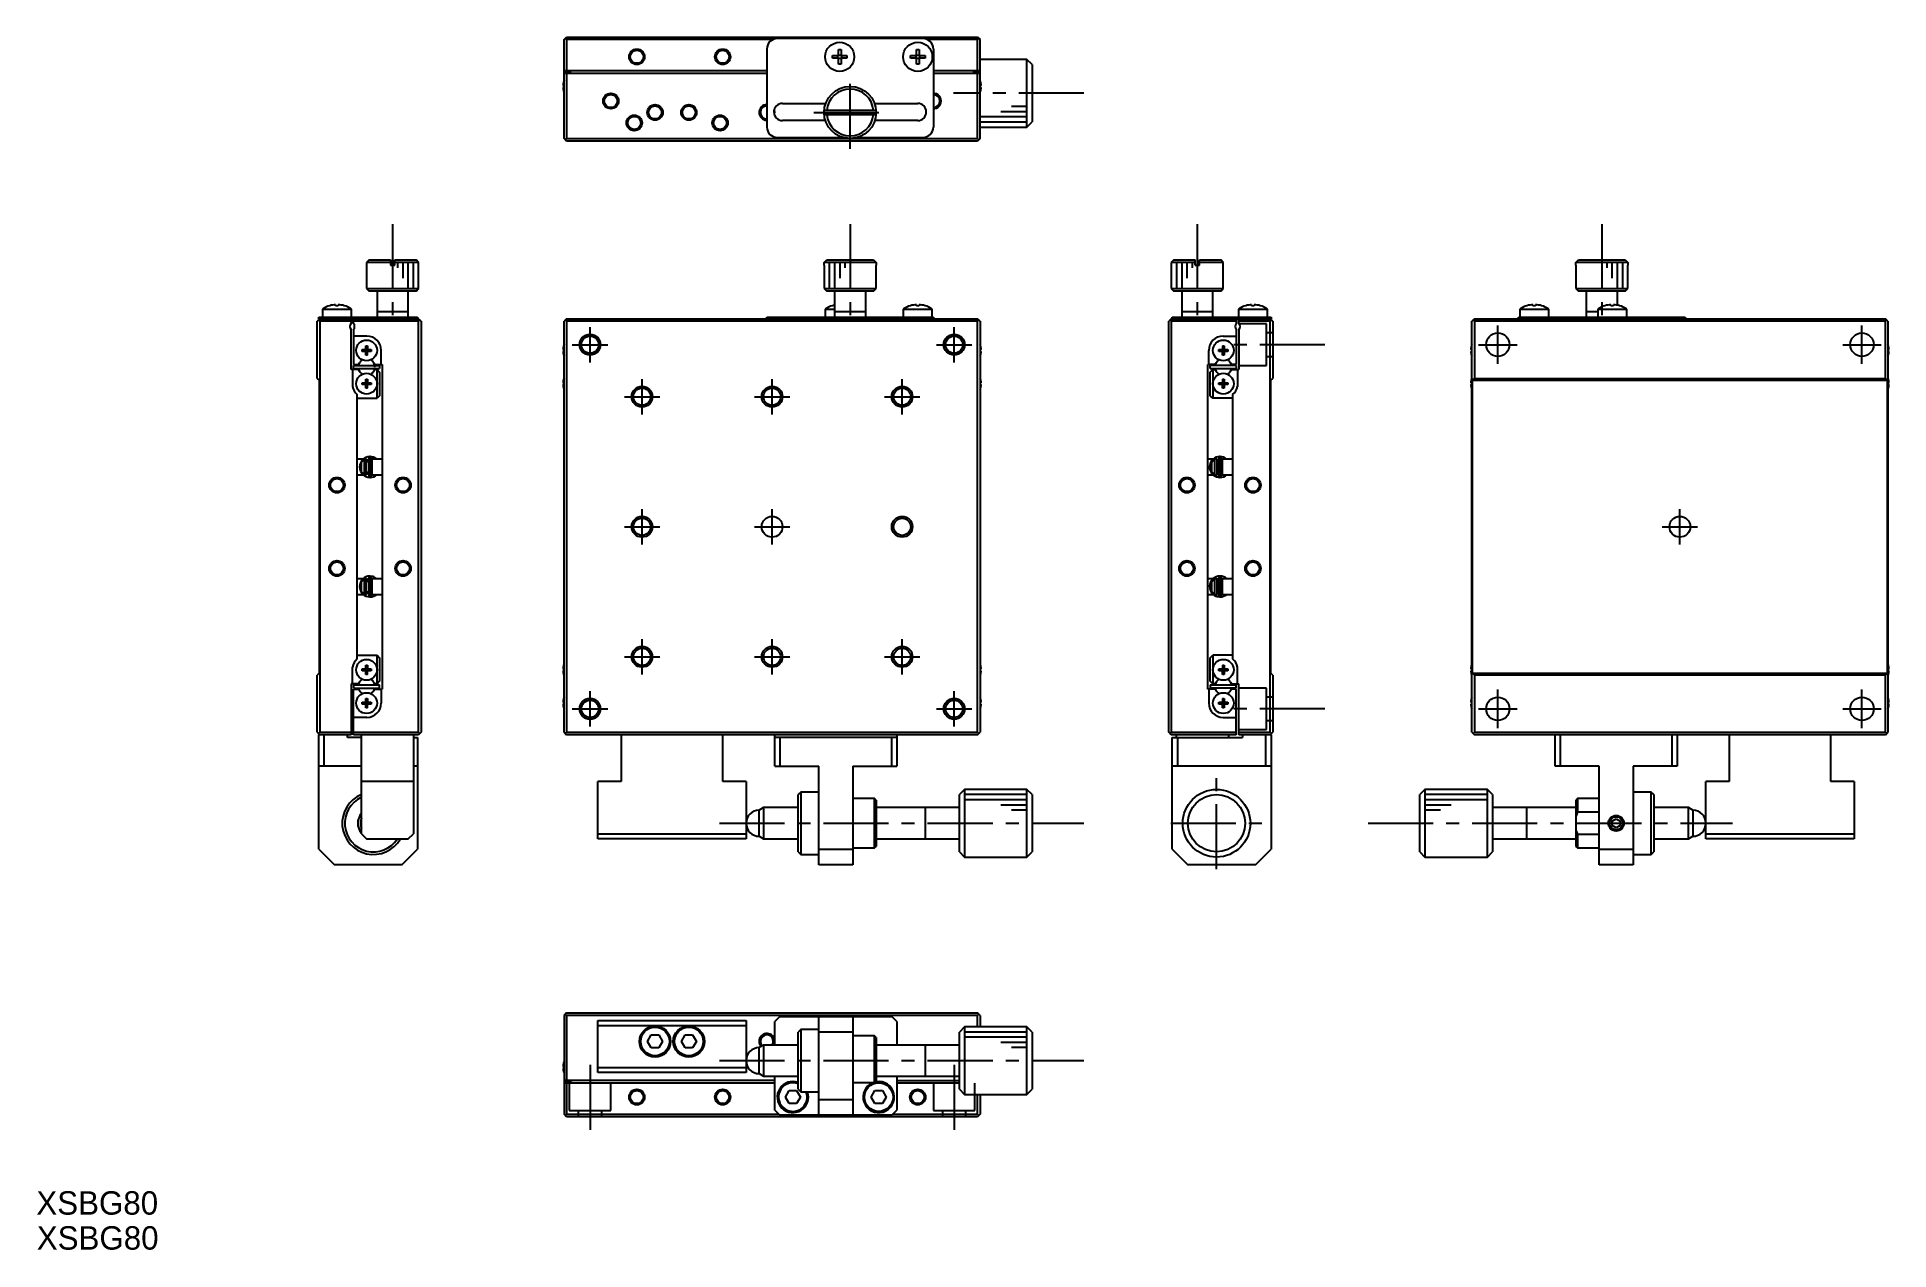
# Model space of a CAD drawing. Extents: x 39 to 395, y -6 to 227.
import ezdxf

# ---------------------------------------------------------------- set-up
doc = ezdxf.new("R2010")
doc.units = 0
doc.header["$LTSCALE"] = 10
doc.linetypes.add('CENTER', pattern=[2, 1.25, -0.25, 0.25, -0.25])
doc.linetypes.add('DASHED', pattern=[3.5, 2, -1.5])
doc.layers.get('0').update_dxf_attribs({"linetype": 'CONTINUOUS'})
doc.layers.add('CENTER', color=1, linetype='CENTER')
doc.styles.get("Standard").update_dxf_attribs({"font": 'FGP教科書体NT-M'})

msp = doc.modelspace()

# ---------------------------------------------------------------- texts
at = {"color": 7}
for p in [(39.117445, 0.463401), (39.202723, -6.260239)]:
    msp.add_text('XSBG80', height=4.5, dxfattribs=at).set_placement(p)

# ---------------------------------------------------------------- linework, layer by layer
at = {"color": 7, "linetype": 'CONTINUOUS'}
for p, q in [((140.552934, 226.343592), (141.052934, 226.843592)), ((140.552934, 207.343592), (140.552934, 226.343592)), ((141.052934, 226.343592), (140.802934, 226.593592)), ((141.052934, 226.843592), (220.052934, 226.843592)), ((141.052934, 226.343592), (141.052934, 220.343592)), ((180.681154, 226.343592), (141.052934, 226.343592)), ((179.552934, 224.543592), (179.552934, 209.543592)), ((209.552934, 226.543592), (181.552934, 226.543592)), ((193.292934, 224.442731), (193.812934, 224.442731)), ((193.292934, 223.303592), (193.292934, 224.442731)), ((193.812934, 224.442731), (193.812934, 223.303592)), ((208.292934, 224.442731), (208.812934, 224.442731)), ((208.292934, 223.303592), (208.292934, 224.442731)), ((208.812934, 224.442731), (208.812934, 223.303592)), ((220.052934, 226.343592), (210.424714, 226.343592)), ((211.552934, 224.543592), (211.552934, 209.543592)), ((220.052934, 226.843592), (220.552934, 226.343592)), ((220.302934, 226.593592), (220.052934, 226.343592)), ((220.052934, 220.343592), (220.052934, 226.343592)), ((220.552934, 207.343592), (220.552934, 226.343592)), ((192.153795, 222.783592), (192.153795, 223.303592)), ((192.153795, 223.303592), (193.292934, 223.303592)), ((193.292934, 222.783592), (192.153795, 222.783592)), ((193.223492, 222.783592), (193.223492, 223.303592)), ((193.292934, 223.373033), (193.812934, 223.373033)), ((193.292934, 221.644452), (193.292934, 222.783592)), ((193.812934, 222.71415), (193.292934, 222.71415)), ((193.812934, 221.644452), (193.292934, 221.644452)), ((193.812934, 223.303592), (194.952073, 223.303592)), ((193.812934, 222.783592), (193.812934, 221.644452)), ((194.952073, 222.783592), (193.812934, 222.783592)), ((193.882376, 223.303592), (193.882376, 222.783592)), ((194.952073, 223.303592), (194.952073, 222.783592)), ((207.153795, 222.783592), (207.153795, 223.303592)), ((207.153795, 223.303592), (208.292934, 223.303592)), ((208.292934, 222.783592), (207.153795, 222.783592)), ((208.223492, 222.783592), (208.223492, 223.303592)), ((208.292934, 223.373033), (208.812934, 223.373033)), ((208.292934, 221.644452), (208.292934, 222.783592)), ((208.812934, 222.71415), (208.292934, 222.71415)), ((208.812934, 221.644452), (208.292934, 221.644452)), ((208.812934, 223.303592), (209.952073, 223.303592)), ((208.812934, 222.783592), (208.812934, 221.644452)), ((209.952073, 222.783592), (208.812934, 222.783592)), ((208.882376, 223.303592), (208.882376, 222.783592)), ((209.952073, 223.303592), (209.952073, 222.783592)), ((229.552934, 222.543592), (220.552934, 222.543592)), ((230.552934, 221.543592), (229.552934, 222.543592)), ((229.552934, 209.543592), (229.552934, 222.543592)), ((230.552934, 221.543592), (230.552934, 210.543592)), ((140.363075, 217.523592), (140.483412, 217.523592)), ((140.483412, 217.163592), (140.363075, 217.163592)), ((140.47879, 218.232207), (140.483412, 218.229953)), ((140.483412, 217.523592), (140.483412, 217.163592)), ((179.552934, 220.343592), (140.552934, 220.343592)), ((140.552934, 220.043592), (141.952934, 220.043592)), ((179.552934, 219.843592), (140.552934, 219.843592)), ((141.052934, 219.843592), (141.052934, 207.343592)), ((141.952934, 219.843592), (141.952934, 220.043592)), ((220.552934, 220.343592), (211.552934, 220.343592)), ((220.552934, 219.843592), (211.552934, 219.843592)), ((220.552934, 220.043592), (219.152934, 220.043592)), ((219.152934, 219.843592), (219.152934, 220.043592)), ((220.052934, 207.343592), (220.052934, 219.843592)), ((220.622455, 218.229953), (220.627078, 218.232207)), ((220.622455, 217.523592), (220.742793, 217.523592)), ((220.622455, 217.163592), (220.622455, 217.523592)), ((220.742793, 217.163592), (220.622455, 217.163592)), ((140.483412, 216.45723), (140.47879, 216.454976)), ((182.552934, 214.093592), (190.869185, 214.093592)), ((200.236682, 214.093592), (208.552934, 214.093592)), ((220.627078, 216.454976), (220.622455, 216.45723)), ((190.799251, 210.793592), (182.552934, 210.793592)), ((200.536908, 212.743592), (190.568959, 212.743592)), ((190.568959, 211.943592), (200.536908, 211.943592)), ((208.552934, 210.793592), (200.306616, 210.793592)), ((229.552934, 209.543592), (230.552934, 210.543592)), ((141.052934, 206.843592), (140.552934, 207.343592)), ((141.052934, 207.343592), (140.802934, 207.093592)), ((141.052934, 207.343592), (220.052934, 207.343592)), ((220.052934, 206.843592), (141.052934, 206.843592)), ((181.552934, 207.543592), (194.152934, 207.543592)), ((196.952934, 207.543592), (209.552934, 207.543592)), ((220.302934, 207.093592), (220.052934, 207.343592)), ((220.552934, 207.343592), (220.052934, 206.843592)), ((220.552934, 209.543592), (229.552934, 209.543592)), ((103.107876, 184.001783), (102.607876, 183.501783)), ((107.207876, 183.501783), (102.607876, 183.501783)), ((102.607876, 183.501783), (102.607876, 178.501783)), ((103.107876, 184.001783), (107.207876, 184.001783)), ((107.207876, 184.001783), (107.207876, 183.001783)), ((107.207876, 183.001783), (108.007876, 183.001783)), ((108.007876, 184.001783), (112.107876, 184.001783)), ((108.007876, 183.001783), (108.007876, 184.001783)), ((112.607876, 183.501783), (108.007876, 183.501783)), ((112.607876, 183.501783), (112.107876, 184.001783)), ((112.607876, 178.501783), (112.607876, 183.501783)), ((190.552934, 183.001783), (190.568959, 183.001783)), ((190.552934, 183.001783), (190.552934, 178.501783)), ((190.568959, 183.501783), (191.070747, 184.001783)), ((190.568959, 183.001783), (190.568959, 183.501783)), ((200.536908, 183.501783), (190.568959, 183.501783)), ((191.070747, 184.001783), (200.035121, 184.001783)), ((200.035121, 184.001783), (200.536908, 183.501783)), ((200.536908, 183.501783), (200.536908, 183.001783)), ((200.536908, 183.001783), (200.552934, 183.001783)), ((200.552934, 178.501783), (200.552934, 183.001783)), ((257.791465, 184.001783), (257.291465, 183.501783)), ((261.891465, 183.501783), (257.291465, 183.501783)), ((257.291465, 183.501783), (257.291465, 178.501783)), ((257.791465, 184.001783), (261.891465, 184.001783)), ((261.891465, 183.001783), (261.891465, 184.001783)), ((261.891465, 183.001783), (262.691465, 183.001783)), ((262.691465, 184.001783), (266.791465, 184.001783)), ((262.691465, 183.001783), (262.691465, 184.001783)), ((267.291465, 183.501783), (262.691465, 183.501783)), ((267.291465, 183.501783), (266.791465, 184.001783)), ((267.291465, 178.501783), (267.291465, 183.501783)), ((335.063332, 183.001783), (335.079358, 183.001783)), ((335.063332, 183.001783), (335.063332, 178.501783)), ((335.079358, 183.501783), (335.581145, 184.001783)), ((335.079358, 183.001783), (335.079358, 183.501783)), ((345.047306, 183.501783), (335.079358, 183.501783)), ((335.581145, 184.001783), (344.545519, 184.001783)), ((344.545519, 184.001783), (345.047306, 183.501783)), ((345.047306, 183.501783), (345.047306, 183.001783)), ((345.047306, 183.001783), (345.063332, 183.001783)), ((345.063332, 178.501783), (345.063332, 183.001783)), ((102.607876, 178.501783), (103.107876, 178.001783)), ((102.607876, 178.501783), (112.607876, 178.501783)), ((112.107876, 178.001783), (103.107876, 178.001783)), ((104.607876, 178.001783), (104.607876, 173.001783)), ((110.607876, 173.001783), (110.607876, 178.001783)), ((112.107876, 178.001783), (112.607876, 178.501783)), ((190.552934, 178.501783), (200.552934, 178.501783)), ((190.552934, 178.501783), (191.052934, 178.001783)), ((200.052934, 178.001783), (191.052934, 178.001783)), ((192.552934, 178.001783), (192.552934, 173.001783)), ((198.552934, 173.001783), (198.552934, 178.001783)), ((200.052934, 178.001783), (200.552934, 178.501783)), ((257.291465, 178.501783), (267.291465, 178.501783)), ((257.291465, 178.501783), (257.791465, 178.001783)), ((266.791465, 178.001783), (257.791465, 178.001783)), ((259.291465, 178.001783), (259.291465, 173.001783)), ((265.291465, 173.001783), (265.291465, 178.001783)), ((266.791465, 178.001783), (267.291465, 178.501783)), ((335.063332, 178.501783), (345.063332, 178.501783)), ((335.063332, 178.501783), (335.563332, 178.001783)), ((344.563332, 178.001783), (335.563332, 178.001783)), ((337.063332, 178.001783), (337.063332, 173.001783)), ((343.063332, 175.293858), (343.063332, 178.001783)), ((344.563332, 178.001783), (345.063332, 178.501783)), ((94.107876, 174.544246), (99.707876, 174.544246)), ((94.107876, 174.544246), (94.107876, 173.001783)), ((95.508737, 175.194987), (95.505728, 175.201156)), ((96.647876, 175.194987), (96.647876, 175.388244)), ((97.167876, 175.194987), (96.647876, 175.194987)), ((97.167876, 175.388244), (97.167876, 175.194987)), ((98.310023, 175.201156), (98.307015, 175.194987)), ((99.707876, 173.001783), (99.707876, 174.544246)), ((190.752934, 174.544246), (192.552934, 174.544246)), ((190.752934, 174.544246), (190.752934, 173.001783)), ((192.153795, 175.194987), (192.150786, 175.201156)), ((205.752934, 174.544246), (211.352934, 174.544246)), ((205.752934, 174.544246), (205.752934, 173.001783)), ((207.153795, 175.194987), (207.150786, 175.201156)), ((208.292934, 175.194987), (208.292934, 175.388244)), ((208.812934, 175.194987), (208.292934, 175.194987)), ((208.812934, 175.388244), (208.812934, 175.194987)), ((209.955081, 175.201156), (209.952073, 175.194987)), ((211.352934, 173.001783), (211.352934, 174.544246)), ((270.191465, 174.544246), (275.791465, 174.544246)), ((270.191465, 174.544246), (270.191465, 173.001783)), ((271.592325, 175.194987), (271.589317, 175.201156)), ((272.731465, 175.194987), (272.731465, 175.388244)), ((273.251465, 175.194987), (272.731465, 175.194987)), ((273.251465, 175.388244), (273.251465, 175.194987)), ((274.393612, 175.201156), (274.390604, 175.194987)), ((275.791465, 173.001783), (275.791465, 174.544246)), ((324.263332, 174.544246), (324.263332, 173.001783)), ((324.263332, 174.544246), (329.863332, 174.544246)), ((325.664193, 175.194987), (325.661184, 175.201156)), ((326.803332, 175.194987), (326.803332, 175.388244)), ((327.323332, 175.194987), (326.803332, 175.194987)), ((327.323332, 175.388244), (327.323332, 175.194987)), ((328.46548, 175.201156), (328.462471, 175.194987)), ((329.863332, 173.001783), (329.863332, 174.544246)), ((339.263332, 174.544246), (339.263332, 173.001783)), ((339.263332, 174.544246), (344.863332, 174.544246)), ((340.664193, 175.194987), (340.661184, 175.201156)), ((341.803332, 175.194987), (341.803332, 175.388244)), ((342.323332, 175.194987), (341.803332, 175.194987)), ((342.323332, 175.388244), (342.323332, 175.194987)), ((343.46548, 175.201156), (343.462471, 175.194987)), ((344.863332, 173.001783), (344.863332, 174.544246)), ((93.607876, 172.701783), (93.107876, 172.201783)), ((93.107876, 161.201783), (93.107876, 172.201783)), ((93.607876, 172.201783), (93.357876, 172.451783)), ((93.407876, 172.701783), (93.407876, 173.001783)), ((93.407876, 173.001783), (112.407876, 173.001783)), ((93.407876, 172.701783), (112.607876, 172.701783)), ((93.607876, 172.201783), (93.607876, 93.201783)), ((99.607876, 172.201783), (93.607876, 172.201783)), ((99.607876, 172.701783), (99.607876, 171.863221)), ((100.107876, 171.801783), (100.107876, 172.701783)), ((112.607876, 172.201783), (100.107876, 172.201783)), ((110.607876, 174.001783), (104.607876, 174.001783)), ((112.407876, 173.001783), (112.407876, 172.701783)), ((113.107876, 172.201783), (112.607876, 172.701783)), ((112.857876, 172.451783), (112.607876, 172.201783)), ((112.607876, 93.201783), (112.607876, 172.201783)), ((113.107876, 172.201783), (113.107876, 93.201783)), ((141.052934, 172.701783), (140.552934, 172.201783)), ((140.552934, 93.201783), (140.552934, 172.201783)), ((141.052934, 172.201783), (140.802934, 172.451783)), ((141.052934, 172.701783), (220.052934, 172.701783)), ((220.052934, 172.201783), (141.052934, 172.201783)), ((141.052934, 172.201783), (141.052934, 93.201783)), ((179.552934, 172.701783), (179.552934, 173.001783)), ((179.552934, 173.001783), (211.552934, 173.001783)), ((198.552934, 174.001783), (192.552934, 174.001783)), ((211.552934, 173.001783), (211.552934, 172.701783)), ((220.552934, 172.201783), (220.052934, 172.701783)), ((220.302934, 172.451783), (220.052934, 172.201783)), ((220.052934, 93.201783), (220.052934, 172.201783)), ((220.552934, 172.201783), (220.552934, 93.201783)), ((257.291465, 172.701783), (256.791465, 172.201783)), ((256.791465, 93.201783), (256.791465, 172.201783)), ((257.291465, 172.201783), (257.041465, 172.451783)), ((257.291465, 172.701783), (276.491465, 172.701783)), ((269.791465, 172.201783), (257.291465, 172.201783)), ((257.291465, 172.201783), (257.291465, 93.201783)), ((257.491465, 172.701783), (257.491465, 173.001783)), ((257.491465, 173.001783), (276.491465, 173.001783)), ((265.291465, 174.001783), (259.291465, 174.001783)), ((269.791465, 172.701783), (269.791465, 171.801783)), ((270.291465, 171.863221), (270.291465, 172.701783)), ((276.291465, 172.201783), (270.291465, 172.201783)), ((276.791465, 172.201783), (276.291465, 172.701783)), ((276.541465, 172.451783), (276.291465, 172.201783)), ((276.291465, 93.201783), (276.291465, 172.201783)), ((276.491465, 173.001783), (276.491465, 172.701783)), ((276.791465, 172.201783), (276.791465, 161.201783)), ((315.563332, 172.701783), (315.063332, 172.201783)), ((315.063332, 93.201783), (315.063332, 172.201783)), ((315.563332, 172.201783), (315.313332, 172.451783)), ((315.563332, 172.701783), (394.563332, 172.701783)), ((394.563332, 172.201783), (315.563332, 172.201783)), ((315.563332, 172.201783), (315.563332, 161.201783)), ((324.063332, 172.701783), (324.063332, 173.001783)), ((324.063332, 173.001783), (356.063332, 173.001783)), ((339.263332, 174.001783), (337.063332, 174.001783)), ((356.063332, 173.001783), (356.063332, 172.701783)), ((395.063332, 172.201783), (394.563332, 172.701783)), ((394.813332, 172.451783), (394.563332, 172.201783)), ((394.563332, 161.201783), (394.563332, 172.201783)), ((395.063332, 172.201783), (395.063332, 93.201783)), ((99.607876, 162.901783), (99.607876, 170.540345)), ((100.107876, 170.601783), (100.107876, 163.901783)), ((102.657876, 169.351783), (100.107876, 169.351783)), ((102.427876, 167.488144), (102.787876, 167.488144)), ((102.427876, 166.781783), (102.427876, 167.488144)), ((102.787876, 167.488144), (102.787876, 166.781783)), ((140.47879, 167.490399), (140.483412, 167.488144)), ((220.622455, 167.488144), (220.627078, 167.490399)), ((267.111465, 167.488144), (267.471465, 167.488144)), ((267.111465, 167.488144), (267.111465, 166.781783)), ((267.241465, 169.351783), (269.791465, 169.351783)), ((267.471465, 167.488144), (267.471465, 166.781783)), ((269.791465, 170.601783), (269.791465, 163.901783)), ((270.291465, 170.540345), (270.291465, 162.901783)), ((314.989188, 167.490399), (314.99381, 167.488144)), ((395.132854, 167.488144), (395.137476, 167.490399)), ((100.107876, 163.901783), (101.063464, 163.901783)), ((101.063464, 163.901783), (101.23306, 164.195533)), ((101.721514, 166.781783), (102.427876, 166.781783)), ((101.721514, 166.421783), (101.721514, 166.781783)), ((102.427876, 166.421783), (101.721514, 166.421783)), ((102.438248, 166.771411), (102.427876, 166.781783)), ((102.438248, 166.432155), (102.427876, 166.421783)), ((102.427876, 165.715421), (102.427876, 166.421783)), ((102.787876, 165.715421), (102.427876, 165.715421)), ((102.438248, 166.432155), (102.438248, 166.771411)), ((102.438248, 166.771411), (102.777504, 166.771411)), ((102.777504, 166.432155), (102.438248, 166.432155)), ((102.777504, 166.771411), (102.787876, 166.781783)), ((102.777504, 166.771411), (102.777504, 166.432155)), ((102.777504, 166.432155), (102.787876, 166.421783)), ((102.787876, 166.781783), (103.494237, 166.781783)), ((103.494237, 166.421783), (102.787876, 166.421783)), ((102.787876, 165.715421), (102.787876, 166.421783)), ((103.494237, 166.781783), (103.494237, 166.421783)), ((103.982691, 164.195533), (104.152288, 163.901783)), ((104.152288, 163.901783), (105.607876, 163.901783)), ((105.407876, 163.901783), (105.407876, 166.601783)), ((105.607876, 163.901783), (105.607876, 101.501783)), ((140.363075, 166.781783), (140.483412, 166.781783)), ((140.483412, 166.421783), (140.363075, 166.421783)), ((140.483412, 165.715421), (140.47879, 165.713167)), ((140.483412, 166.781783), (140.483412, 166.421783)), ((220.622455, 166.421783), (220.622455, 166.781783)), ((220.622455, 166.781783), (220.742793, 166.781783)), ((220.742793, 166.421783), (220.622455, 166.421783)), ((220.627078, 165.713167), (220.622455, 165.715421)), ((264.291465, 101.501783), (264.291465, 163.901783)), ((265.747053, 163.901783), (264.291465, 163.901783)), ((264.491465, 163.901783), (264.491465, 166.601783)), ((265.916649, 164.195533), (265.747053, 163.901783)), ((266.405103, 166.421783), (266.405103, 166.781783)), ((266.405103, 166.781783), (267.111465, 166.781783)), ((267.111465, 166.421783), (266.405103, 166.421783)), ((267.121837, 166.771411), (267.111465, 166.781783)), ((267.121837, 166.432155), (267.111465, 166.421783)), ((267.111465, 165.715421), (267.111465, 166.421783)), ((267.471465, 165.715421), (267.111465, 165.715421)), ((267.121837, 166.771411), (267.461092, 166.771411)), ((267.121837, 166.432155), (267.121837, 166.771411)), ((267.461092, 166.432155), (267.121837, 166.432155)), ((267.461092, 166.771411), (267.471465, 166.781783)), ((267.461092, 166.771411), (267.461092, 166.432155)), ((267.461092, 166.432155), (267.471465, 166.421783)), ((267.471465, 166.781783), (268.177826, 166.781783)), ((267.471465, 166.421783), (267.471465, 165.715421)), ((268.177826, 166.421783), (267.471465, 166.421783)), ((268.177826, 166.781783), (268.177826, 166.421783)), ((268.835877, 163.901783), (268.66628, 164.195533)), ((269.791465, 163.901783), (268.835877, 163.901783)), ((314.873473, 166.781783), (314.99381, 166.781783)), ((314.99381, 166.421783), (314.873473, 166.421783)), ((314.99381, 165.715421), (314.989188, 165.713167)), ((314.99381, 166.781783), (314.99381, 166.421783)), ((395.132854, 166.781783), (395.253191, 166.781783)), ((395.132854, 166.421783), (395.132854, 166.781783)), ((395.253191, 166.421783), (395.132854, 166.421783)), ((395.137476, 165.713167), (395.132854, 165.715421)), ((93.107876, 161.201783), (93.457876, 160.851783)), ((93.457876, 160.851783), (93.457876, 104.551783)), ((101.063464, 162.901783), (99.607876, 162.901783)), ((99.907876, 162.901783), (99.907876, 159.679767)), ((100.107876, 163.101783), (100.107876, 163.701783)), ((100.107876, 163.701783), (105.107876, 163.701783)), ((100.107876, 163.101783), (105.107876, 163.101783)), ((101.23306, 162.608033), (101.063464, 162.901783)), ((101.721514, 160.381783), (102.427876, 160.381783)), ((101.721514, 160.021783), (101.721514, 160.381783)), ((102.427876, 161.088144), (102.787876, 161.088144)), ((102.427876, 160.381783), (102.427876, 161.088144)), ((102.438248, 160.371411), (102.427876, 160.381783)), ((102.438248, 160.032155), (102.438248, 160.371411)), ((102.438248, 160.371411), (102.777504, 160.371411)), ((102.777504, 160.371411), (102.787876, 160.381783)), ((102.777504, 160.371411), (102.777504, 160.032155)), ((102.787876, 161.088144), (102.787876, 160.381783)), ((102.787876, 160.381783), (103.494237, 160.381783)), ((103.494237, 160.381783), (103.494237, 160.021783)), ((104.152288, 162.901783), (103.982691, 162.608033)), ((104.607876, 162.901783), (104.152288, 162.901783)), ((104.607876, 162.901783), (105.107876, 162.401783)), ((104.607876, 157.401783), (104.607876, 162.901783)), ((105.107876, 163.701783), (105.107876, 163.101783)), ((105.107876, 162.401783), (105.107876, 157.901783)), ((140.363075, 160.381783), (140.483412, 160.381783)), ((140.47879, 161.090399), (140.483412, 161.088144)), ((140.483412, 160.381783), (140.483412, 160.021783)), ((220.622455, 161.088144), (220.627078, 161.090399)), ((220.622455, 160.021783), (220.622455, 160.381783)), ((220.622455, 160.381783), (220.742793, 160.381783)), ((269.791465, 163.701783), (264.791465, 163.701783)), ((264.791465, 163.101783), (264.791465, 163.701783)), ((264.791465, 163.101781), (269.791465, 163.101781)), ((264.791465, 162.401783), (265.291465, 162.901783)), ((264.791465, 157.901783), (264.791465, 162.401783)), ((265.291465, 162.901783), (265.747053, 162.901783)), ((265.291465, 162.901783), (265.291465, 157.401783)), ((265.747053, 162.901783), (265.916649, 162.608033)), ((266.405103, 160.021783), (266.405103, 160.381783)), ((266.405103, 160.381783), (267.111465, 160.381783)), ((267.111465, 161.088144), (267.471465, 161.088144)), ((267.111465, 161.088144), (267.111465, 160.381783)), ((267.121837, 160.371411), (267.111465, 160.381783)), ((267.121837, 160.371411), (267.461092, 160.371411)), ((267.121837, 160.032155), (267.121837, 160.371411)), ((267.461092, 160.371411), (267.471465, 160.381783)), ((267.461092, 160.371411), (267.461092, 160.032155)), ((267.471465, 161.088144), (267.471465, 160.381783)), ((267.471465, 160.381783), (268.177826, 160.381783)), ((268.177826, 160.381783), (268.177826, 160.021783)), ((268.66628, 162.608033), (268.835877, 162.901783)), ((268.835877, 162.901783), (270.291465, 162.901783)), ((269.791465, 163.701783), (269.791465, 163.101783)), ((269.991465, 162.901783), (269.991465, 159.679767)), ((276.441465, 160.851783), (276.791465, 161.201783)), ((276.441465, 104.551783), (276.441465, 160.851783)), ((314.873473, 160.381783), (314.99381, 160.381783)), ((314.989188, 161.090399), (314.99381, 161.088144)), ((314.99381, 160.381783), (314.99381, 160.021783)), ((315.213332, 160.851783), (315.563332, 161.201783)), ((315.213332, 160.851783), (394.913332, 160.851783)), ((315.213332, 104.551783), (315.213332, 160.851783)), ((315.563332, 161.201783), (394.563332, 161.201783)), ((394.563332, 161.201783), (394.913332, 160.851783)), ((394.913332, 160.851783), (394.913332, 104.551783)), ((395.132854, 161.088144), (395.137476, 161.090399)), ((395.132854, 160.381783), (395.253191, 160.381783)), ((395.132854, 160.021783), (395.132854, 160.381783)), ((100.807876, 107.280845), (100.807876, 158.122721)), ((100.807876, 157.401783), (104.607876, 157.401783)), ((102.427876, 160.021783), (101.721514, 160.021783)), ((102.438248, 160.032155), (102.427876, 160.021783)), ((102.427876, 159.315421), (102.427876, 160.021783)), ((102.787876, 159.315421), (102.427876, 159.315421)), ((102.777504, 160.032155), (102.438248, 160.032155)), ((102.777504, 160.032155), (102.787876, 160.021783)), ((103.494237, 160.021783), (102.787876, 160.021783)), ((102.787876, 159.315421), (102.787876, 160.021783)), ((105.107876, 157.901783), (104.607876, 157.401783)), ((140.483412, 160.021783), (140.363075, 160.021783)), ((140.483412, 159.315421), (140.47879, 159.313167)), ((220.742793, 160.021783), (220.622455, 160.021783)), ((220.627078, 159.313167), (220.622455, 159.315421)), ((265.291465, 157.401783), (264.791465, 157.901783)), ((269.091465, 157.401783), (265.291465, 157.401783)), ((267.111465, 160.021783), (266.405103, 160.021783)), ((267.121837, 160.032155), (267.111465, 160.021783)), ((267.111465, 159.315421), (267.111465, 160.021783)), ((267.471465, 159.315421), (267.111465, 159.315421)), ((267.461092, 160.032155), (267.121837, 160.032155)), ((267.461092, 160.032155), (267.471465, 160.021783)), ((267.471465, 160.021783), (267.471465, 159.315421)), ((268.177826, 160.021783), (267.471465, 160.021783)), ((269.091465, 158.122721), (269.091465, 107.280845)), ((314.99381, 160.021783), (314.873473, 160.021783)), ((314.99381, 159.315421), (314.989188, 159.313167)), ((395.253191, 160.021783), (395.132854, 160.021783)), ((395.137476, 159.313167), (395.132854, 159.315421)), ((104.042654, 146.023949), (103.29125, 146.182003)), ((103.478854, 146.027321), (103.477023, 146.026542)), ((103.512155, 146.040447), (103.478854, 146.027321)), ((103.546058, 146.051893), (103.512155, 146.040447)), ((103.580481, 146.061631), (103.546058, 146.051893)), ((103.615338, 146.069637), (103.580481, 146.061631)), ((103.650544, 146.075892), (103.615338, 146.069637)), ((103.686015, 146.080381), (103.650544, 146.075892)), ((103.721662, 146.083093), (103.686015, 146.080381)), ((103.757399, 146.084021), (103.721662, 146.083093)), ((103.793138, 146.083164), (103.757399, 146.084021)), ((103.828793, 146.080523), (103.793138, 146.083164)), ((103.864276, 146.076103), (103.828793, 146.080523)), ((103.899501, 146.069916), (103.864276, 146.076103)), ((103.93438, 146.061975), (103.899501, 146.069916)), ((103.968829, 146.0523), (103.93438, 146.061975)), ((104.043014, 146.023801), (103.934652, 145.701771)), ((104.002761, 146.040914), (103.968829, 146.0523)), ((104.034348, 146.028577), (104.002761, 146.040914)), ((104.030047, 145.968559), (104.026854, 145.956736)), ((104.032742, 145.97949), (104.030047, 145.968559)), ((104.034921, 145.989462), (104.032742, 145.97949)), ((104.032916, 146.028874), (104.035058, 146.028185)), ((104.56223, 145.701952), (104.033875, 146.027651)), ((104.036572, 145.998416), (104.034921, 145.989462)), ((104.035058, 146.028185), (104.036671, 146.026244)), ((104.037686, 146.006297), (104.036572, 145.998416)), ((104.036671, 146.026244), (104.037745, 146.023061)), ((104.038254, 146.013058), (104.037686, 146.006297)), ((104.037745, 146.023061), (104.038273, 146.018657)), ((104.038273, 146.018657), (104.038254, 146.013058)), ((104.076204, 146.00937), (104.042654, 146.023949)), ((265.865465, 146.027651), (265.835207, 146.014698)), ((265.859828, 146.024411), (265.856326, 146.023801)), ((265.920736, 146.049213), (265.864993, 146.028577)), ((101.962491, 145.701783), (100.807876, 145.701783)), ((100.807876, 142.701783), (101.921257, 142.701783)), ((101.607876, 145.118298), (102.107876, 145.647466)), ((101.607876, 143.285268), (101.607876, 145.118298)), ((102.107876, 142.7561), (101.607876, 143.285268)), ((102.607876, 145.701783), (102.107876, 145.701783)), ((102.107876, 145.701783), (102.107876, 142.701783)), ((102.107876, 142.701783), (102.607876, 142.701783)), ((102.607838, 145.589204), (103.037558, 145.718075)), ((102.607876, 142.701783), (102.607876, 145.701783)), ((103.03761, 145.201783), (102.607876, 145.201783)), ((102.607876, 143.201783), (103.03761, 143.201783)), ((102.807876, 145.201783), (102.807876, 145.66633)), ((102.807876, 142.701783), (102.807876, 143.201783)), ((103.03761, 145.95847), (103.03761, 142.40847)), ((103.48761, 142.40847), (103.48761, 145.95847)), ((103.48761, 145.358918), (103.607868, 145.587636)), ((103.607876, 145.201783), (103.48761, 145.201783)), ((103.48761, 143.201783), (103.607876, 143.201783)), ((103.607831, 142.77933), (103.48761, 143.008022)), ((103.612303, 142.672508), (103.487628, 142.648852)), ((103.607876, 145.701783), (103.607876, 142.701783)), ((105.607876, 145.701783), (103.607876, 145.701783)), ((103.607876, 142.701783), (105.607876, 142.701783)), ((103.71911, 142.701408), (103.612303, 142.672508)), ((103.931131, 145.715376), (103.924244, 145.701783)), ((103.938117, 145.729608), (103.931131, 145.715376)), ((103.94516, 145.744392), (103.938117, 145.729608)), ((103.952218, 145.75964), (103.94516, 145.744392)), ((103.959248, 145.775258), (103.952218, 145.75964)), ((103.966207, 145.791153), (103.959248, 145.775258)), ((103.973053, 145.807229), (103.966207, 145.791153)), ((103.979745, 145.823387), (103.973053, 145.807229)), ((103.986242, 145.839531), (103.979745, 145.823387)), ((103.992506, 145.855563), (103.986242, 145.839531)), ((103.998497, 145.871386), (103.992506, 145.855563)), ((104.004181, 145.886904), (103.998497, 145.871386)), ((104.009523, 145.902024), (104.004181, 145.886904)), ((104.014489, 145.916653), (104.009523, 145.902024)), ((104.019052, 145.930705), (104.014489, 145.916653)), ((104.023181, 145.944093), (104.019052, 145.930705)), ((104.026854, 145.956736), (104.023181, 145.944093)), ((265.336667, 145.701783), (264.291465, 145.701783)), ((264.291465, 142.701783), (265.295147, 142.701783)), ((265.091465, 145.118298), (265.591465, 145.647466)), ((265.091465, 143.285268), (265.091465, 145.118298)), ((265.591465, 142.7561), (265.091465, 143.285268)), ((266.091465, 145.701783), (265.591465, 145.701783)), ((265.591465, 145.701783), (265.591465, 142.701783)), ((265.591465, 142.701783), (266.091465, 142.701783)), ((265.856098, 142.343168), (265.932416, 142.599725)), ((265.872893, 142.411646), (265.869653, 142.399765)), ((265.876606, 142.424334), (265.872893, 142.411646)), ((265.88077, 142.437751), (265.876606, 142.424334)), ((265.885361, 142.451817), (265.88077, 142.437751)), ((265.89035, 142.466449), (265.885361, 142.451817)), ((265.895708, 142.481558), (265.89035, 142.466449)), ((265.901402, 142.497053), (265.895708, 142.481558)), ((265.907399, 142.512842), (265.901402, 142.497053)), ((265.913662, 142.528829), (265.907399, 142.512842)), ((265.920154, 142.54492), (265.913662, 142.528829)), ((265.926836, 142.561016), (265.920154, 142.54492)), ((265.933668, 142.577022), (265.926836, 142.561016)), ((265.932416, 142.599725), (265.984559, 142.70181)), ((265.940608, 142.592842), (265.933668, 142.577022)), ((265.947615, 142.60838), (265.940608, 142.592842)), ((265.954648, 142.623543), (265.947615, 142.60838)), ((265.961663, 142.638241), (265.954648, 142.623543)), ((265.968619, 142.652385), (265.961663, 142.638241)), ((265.975474, 142.66589), (265.968619, 142.652385)), ((265.982186, 142.678675), (265.975474, 142.66589)), ((265.988716, 142.690663), (265.982186, 142.678675)), ((265.995025, 142.701783), (265.988716, 142.690663)), ((266.091379, 145.635127), (266.411713, 145.718089)), ((266.096407, 142.736727), (266.09145, 142.737624)), ((266.091463, 145.629318), (266.104482, 145.631468)), ((266.091465, 142.701783), (266.091465, 145.701783)), ((266.41173, 145.201783), (266.091465, 145.201783)), ((266.091465, 143.201783), (266.41173, 143.201783)), ((266.109904, 142.734772), (266.096407, 142.736727)), ((266.104482, 145.631468), (266.11802, 145.633006)), ((266.123482, 142.733512), (266.109904, 142.734772)), ((266.11802, 145.633006), (266.131624, 145.633848)), ((266.137104, 142.73295), (266.123482, 142.733512)), ((266.131624, 145.633848), (266.145257, 145.633991)), ((266.150733, 142.733089), (266.137104, 142.73295)), ((266.145257, 145.633991), (266.158882, 145.633434)), ((266.164333, 142.733925), (266.150733, 142.733089)), ((266.158882, 145.633434), (266.172461, 145.632179)), ((266.177866, 142.735457), (266.164333, 142.733925)), ((266.172461, 145.632179), (266.185959, 145.630229)), ((266.191298, 142.737679), (266.177866, 142.735457)), ((266.185959, 145.630229), (266.199339, 145.62759)), ((266.204592, 142.740583), (266.191298, 142.737679)), ((266.199339, 145.62759), (266.212565, 145.62427)), ((266.217713, 142.744159), (266.204592, 142.740583)), ((266.212565, 145.62427), (266.225602, 145.620279)), ((266.230628, 142.748397), (266.217713, 142.744159)), ((266.225602, 145.620279), (266.238416, 145.61563)), ((266.243304, 142.753282), (266.230628, 142.748397)), ((266.238416, 145.61563), (266.250972, 145.610336)), ((266.255708, 142.7588), (266.243304, 142.753282)), ((266.250972, 145.610336), (266.263239, 145.604414)), ((266.267811, 142.764935), (266.255708, 142.7588)), ((266.263239, 145.604414), (266.275186, 145.59788)), ((266.279581, 142.771667), (266.267811, 142.764935)), ((266.275186, 145.59788), (266.286782, 145.590754)), ((266.290992, 142.778979), (266.279581, 142.771667)), ((266.286782, 145.590754), (266.298, 145.583056)), ((266.302016, 142.786848), (266.290992, 142.778979)), ((266.291465, 145.201783), (266.291465, 145.588015)), ((266.291465, 142.779059), (266.291465, 143.201783)), ((266.298, 145.583056), (266.308811, 145.574809)), ((266.312627, 142.795254), (266.302016, 142.786848)), ((266.308811, 145.574809), (266.319191, 145.566035)), ((266.322802, 142.804174), (266.312627, 142.795254)), ((266.319191, 145.566035), (266.329115, 145.556758)), ((266.332516, 142.813583), (266.322802, 142.804174)), ((266.329115, 145.556758), (266.33856, 145.547004)), ((266.341749, 142.823458), (266.332516, 142.813583)), ((266.33856, 145.547004), (266.347505, 145.536799)), ((266.35048, 142.833772), (266.341749, 142.823458)), ((266.347505, 145.536799), (266.355931, 145.526169)), ((266.35869, 142.8445), (266.35048, 142.833772)), ((266.355931, 145.526169), (266.363817, 145.515142)), ((266.366361, 142.855614), (266.35869, 142.8445)), ((266.363817, 145.515142), (266.371149, 145.503746)), ((266.373477, 142.867088), (266.366361, 142.855614)), ((266.371149, 145.503746), (266.37791, 145.492009)), ((266.380023, 142.878893), (266.373477, 142.867088)), ((266.37791, 145.492009), (266.384086, 145.479961)), ((266.385985, 142.891001), (266.380023, 142.878893)), ((266.384086, 145.479961), (266.389665, 145.467631)), ((266.391351, 142.903383), (266.385985, 142.891001)), ((266.389665, 145.467631), (266.394634, 145.455049)), ((266.39611, 142.91601), (266.391351, 142.903383)), ((266.394634, 145.455049), (266.398985, 145.442244)), ((266.40025, 142.928852), (266.39611, 142.91601)), ((266.398985, 145.442244), (266.402709, 145.429249)), ((266.403765, 142.94188), (266.40025, 142.928852)), ((266.402709, 145.429249), (266.405797, 145.416092)), ((266.406646, 142.955063), (266.403765, 142.94188)), ((266.405797, 145.416092), (266.408245, 145.402805)), ((266.408887, 142.96837), (266.406646, 142.955063)), ((266.408245, 145.402805), (266.410048, 145.389419)), ((266.410484, 142.981772), (266.408887, 142.96837)), ((266.410048, 145.389419), (266.411202, 145.375965)), ((266.411432, 142.995236), (266.410484, 142.981772)), ((266.411202, 145.375965), (266.411706, 145.362474)), ((266.41173, 143.008022), (266.411432, 142.995236)), ((266.411706, 145.362474), (266.41173, 145.358918)), ((266.41173, 145.95847), (266.41173, 142.40847)), ((266.86173, 142.40847), (266.86173, 145.95847)), ((267.091465, 145.201783), (266.86173, 145.201783)), ((266.86173, 143.201783), (267.091465, 143.201783)), ((267.091711, 142.700952), (266.861782, 142.648865)), ((266.861784, 145.717762), (267.091557, 145.666179)), ((267.091465, 145.701783), (267.091465, 142.701783)), ((269.091465, 145.701783), (267.091465, 145.701783)), ((267.091465, 142.701783), (269.091465, 142.701783)), ((103.975761, 142.316246), (104.034348, 142.338363)), ((104.030779, 142.338421), (104.032916, 142.338067)), ((104.032916, 142.338067), (104.032598, 142.338842)), ((104.034348, 142.338363), (104.032916, 142.338067)), ((104.034091, 142.33938), (104.064347, 142.352336)), ((265.82287, 142.35769), (265.862518, 142.340533)), ((265.861133, 142.354755), (265.861036, 142.349011)), ((265.861036, 142.349011), (265.861484, 142.344449)), ((265.861774, 142.361647), (265.861133, 142.354755)), ((265.861484, 142.344449), (265.86414, 142.33886)), ((265.862955, 142.369645), (265.861774, 142.361647)), ((265.864669, 142.378701), (265.862955, 142.369645)), ((265.86414, 142.33886), (265.864993, 142.338363)), ((265.866906, 142.388762), (265.864669, 142.378701)), ((265.864993, 142.338363), (265.89658, 142.326026)), ((265.869653, 142.399765), (265.866906, 142.388762)), ((265.89658, 142.326026), (265.930511, 142.31464)), ((265.916827, 142.318687), (266.608073, 142.184938)), ((265.930511, 142.31464), (265.96496, 142.304965)), ((265.96496, 142.304965), (265.999839, 142.297025)), ((265.999839, 142.297025), (266.035064, 142.290837)), ((266.035064, 142.290837), (266.070547, 142.286418)), ((266.070547, 142.286418), (266.106202, 142.283776)), ((266.106202, 142.283776), (266.141941, 142.282919)), ((266.141941, 142.282919), (266.177678, 142.283847)), ((266.177678, 142.283847), (266.213326, 142.28656)), ((266.213326, 142.28656), (266.248796, 142.291049)), ((266.248796, 142.291049), (266.284003, 142.297304)), ((266.284003, 142.297304), (266.31886, 142.30531)), ((266.31886, 142.30531), (266.353282, 142.315047)), ((266.353282, 142.315047), (266.387185, 142.326493)), ((266.387185, 142.326493), (266.420486, 142.33962)), ((266.420486, 142.33962), (266.422317, 142.340398)), ((101.911415, 122.701783), (100.807876, 122.701783)), ((101.607876, 122.118298), (102.107876, 122.647466)), ((101.607876, 120.285268), (101.607876, 122.118298)), ((102.607876, 122.701783), (102.107876, 122.701783)), ((102.107876, 122.701783), (102.107876, 119.701783)), ((102.607825, 122.631136), (103.02833, 122.755759)), ((102.607876, 119.701783), (102.607876, 122.701783)), ((103.028381, 122.201783), (102.607876, 122.201783)), ((102.807876, 122.701783), (102.793379, 122.701783)), ((102.807876, 122.201783), (102.807876, 122.701783)), ((103.028381, 122.996154), (103.028381, 119.446154)), ((104.066976, 123.047053), (103.282022, 123.219687)), ((103.469626, 123.065004), (103.467794, 123.064226)), ((103.502927, 123.078131), (103.469626, 123.065004)), ((103.478381, 119.446154), (103.478381, 122.996154)), ((103.478381, 122.396602), (103.607845, 122.631308)), ((103.607876, 122.201783), (103.478381, 122.201783)), ((103.53683, 123.089576), (103.502927, 123.078131)), ((103.571252, 123.099314), (103.53683, 123.089576)), ((103.606109, 123.10732), (103.571252, 123.099314)), ((103.641316, 123.113575), (103.606109, 123.10732)), ((103.607876, 122.701783), (103.607876, 119.701783)), ((105.607876, 122.701783), (103.607876, 122.701783)), ((103.676786, 123.118064), (103.641316, 123.113575)), ((103.712433, 123.120776), (103.676786, 123.118064)), ((103.74817, 123.121705), (103.712433, 123.120776)), ((103.78391, 123.120848), (103.74817, 123.121705)), ((103.819565, 123.118206), (103.78391, 123.120848)), ((103.855048, 123.113787), (103.819565, 123.118206)), ((103.890272, 123.107599), (103.855048, 123.113787)), ((103.925152, 123.099659), (103.890272, 123.107599)), ((103.901503, 122.714154), (103.894472, 122.701783)), ((103.908809, 122.727605), (103.901503, 122.714154)), ((104.033785, 123.061485), (103.904968, 122.701753)), ((103.916336, 122.742037), (103.908809, 122.727605)), ((103.924027, 122.757342), (103.916336, 122.742037)), ((103.931826, 122.773404), (103.924027, 122.757342)), ((103.9596, 123.089984), (103.925152, 123.099659)), ((103.939673, 122.790104), (103.931826, 122.773404)), ((103.94751, 122.807317), (103.939673, 122.790104)), ((103.955278, 122.824914), (103.94751, 122.807317)), ((103.96292, 122.842763), (103.955278, 122.824914)), ((103.993532, 123.078598), (103.9596, 123.089984)), ((103.970378, 122.860732), (103.96292, 122.842763)), ((103.977596, 122.878685), (103.970378, 122.860732)), ((103.98452, 122.896488), (103.977596, 122.878685)), ((103.991099, 122.914008), (103.98452, 122.896488)), ((103.997283, 122.931115), (103.991099, 122.914008)), ((104.025119, 123.066261), (103.993532, 123.078598)), ((104.003027, 122.94768), (103.997283, 122.931115)), ((104.008286, 122.963579), (104.003027, 122.94768)), ((104.013022, 122.978694), (104.008286, 122.963579)), ((104.0172, 122.99291), (104.013022, 122.978694)), ((104.020788, 123.006123), (104.0172, 122.99291)), ((104.023759, 123.018233), (104.020788, 123.006123)), ((104.023688, 123.066557), (104.026037, 123.065713)), ((104.026091, 123.02915), (104.023759, 123.018233)), ((104.595853, 122.701935), (104.024647, 123.065334)), ((104.026037, 123.065713), (104.027731, 123.06332)), ((104.027767, 123.038792), (104.026091, 123.02915)), ((104.027731, 123.06332), (104.028755, 123.059396)), ((104.028774, 123.047086), (104.027767, 123.038792)), ((104.028755, 123.059396), (104.029104, 123.053972)), ((104.029104, 123.053972), (104.028774, 123.047086)), ((265.303213, 122.701783), (264.291465, 122.701783)), ((265.091465, 122.118298), (265.591465, 122.647466)), ((265.091465, 120.285268), (265.091465, 122.118298)), ((266.091465, 122.701783), (265.591465, 122.701783)), ((265.591465, 122.701783), (265.591465, 119.701783)), ((265.874693, 123.065334), (265.836462, 123.048868)), ((265.869056, 123.062095), (265.865555, 123.061485)), ((265.929964, 123.086896), (265.874221, 123.066261)), ((266.091434, 122.669328), (266.420941, 122.755772)), ((266.091449, 122.665069), (266.100274, 122.666922)), ((266.091465, 119.701783), (266.091465, 122.701783)), ((266.420959, 122.201783), (266.091465, 122.201783)), ((266.100274, 122.666922), (266.113711, 122.669151)), ((266.113711, 122.669151), (266.127249, 122.67069)), ((266.127249, 122.67069), (266.140853, 122.671532)), ((266.140853, 122.671532), (266.154485, 122.671675)), ((266.154485, 122.671675), (266.16811, 122.671118)), ((266.16811, 122.671118), (266.18169, 122.669863)), ((266.18169, 122.669863), (266.195188, 122.667913)), ((266.195188, 122.667913), (266.208568, 122.665274)), ((266.208568, 122.665274), (266.221794, 122.661954)), ((266.221794, 122.661954), (266.234831, 122.657963)), ((266.234831, 122.657963), (266.247644, 122.653314)), ((266.247644, 122.653314), (266.2602, 122.64802)), ((266.2602, 122.64802), (266.272468, 122.642097)), ((266.272468, 122.642097), (266.284414, 122.635563)), ((266.284414, 122.635563), (266.296011, 122.628437)), ((266.291465, 122.201783), (266.291465, 122.631451)), ((266.296011, 122.628437), (266.307228, 122.62074)), ((266.307228, 122.62074), (266.31804, 122.612492)), ((266.31804, 122.612492), (266.32842, 122.603718)), ((266.32842, 122.603718), (266.338344, 122.594442)), ((266.338344, 122.594442), (266.347789, 122.584688)), ((266.347789, 122.584688), (266.356734, 122.574483)), ((266.356734, 122.574483), (266.365159, 122.563853)), ((266.365159, 122.563853), (266.373046, 122.552825)), ((266.373046, 122.552825), (266.380378, 122.541429)), ((266.380378, 122.541429), (266.387139, 122.529692)), ((266.387139, 122.529692), (266.393315, 122.517644)), ((266.393315, 122.517644), (266.398893, 122.505314)), ((266.398893, 122.505314), (266.403863, 122.492732)), ((266.403863, 122.492732), (266.408214, 122.479928)), ((266.408214, 122.479928), (266.411937, 122.466932)), ((266.411937, 122.466932), (266.415026, 122.453776)), ((266.415026, 122.453776), (266.417474, 122.440489)), ((266.417474, 122.440489), (266.419277, 122.427103)), ((266.419277, 122.427103), (266.420431, 122.413649)), ((266.420431, 122.413649), (266.420935, 122.400157)), ((266.420935, 122.400157), (266.420959, 122.396602)), ((266.420959, 122.996154), (266.420959, 119.446154)), ((266.870959, 119.446154), (266.870959, 122.996154)), ((267.091465, 122.201783), (266.870959, 122.201783)), ((266.871013, 122.755446), (267.091634, 122.706627)), ((267.091465, 122.701783), (267.091465, 119.701783)), ((269.091465, 122.701783), (267.091465, 122.701783)), ((267.091634, 122.706627), (267.106787, 122.702016)), ((100.807876, 119.701783), (101.955336, 119.701783)), ((102.107876, 119.7561), (101.607876, 120.285268)), ((102.107876, 119.701783), (102.607876, 119.701783)), ((102.607876, 120.201783), (103.028381, 120.201783)), ((102.807876, 119.735886), (102.807876, 120.201783)), ((103.478381, 120.201783), (103.607876, 120.201783)), ((103.607835, 119.811006), (103.478381, 120.045705)), ((103.607889, 119.71132), (103.4784, 119.686535)), ((103.607876, 119.701783), (105.607876, 119.701783)), ((103.966532, 119.353929), (104.025119, 119.376046)), ((104.021551, 119.376105), (104.023688, 119.37575)), ((104.023688, 119.37575), (104.023369, 119.376526)), ((104.025119, 119.376046), (104.023688, 119.37575)), ((104.024863, 119.377063), (104.055118, 119.39002)), ((264.291465, 119.701783), (265.347134, 119.701783)), ((265.591465, 119.7561), (265.091465, 120.285268)), ((265.591465, 119.701783), (266.091465, 119.701783)), ((265.831892, 119.394876), (265.885316, 119.372582)), ((265.865326, 119.380851), (265.941645, 119.637408)), ((265.870371, 119.392596), (265.870267, 119.386625)), ((265.870267, 119.386625), (265.87075, 119.38193)), ((265.871061, 119.399802), (265.870371, 119.392596)), ((265.87075, 119.38193), (265.873368, 119.376543)), ((265.872333, 119.408197), (265.871061, 119.399802)), ((265.874178, 119.417727), (265.872333, 119.408197)), ((265.873368, 119.376543), (265.874221, 119.376046)), ((265.876586, 119.428331), (265.874178, 119.417727)), ((265.874221, 119.376046), (265.905808, 119.363709)), ((265.879539, 119.439939), (265.876586, 119.428331)), ((265.88302, 119.452476), (265.879539, 119.439939)), ((265.887004, 119.465862), (265.88302, 119.452476)), ((265.891468, 119.48001), (265.887004, 119.465862)), ((265.896382, 119.494828), (265.891468, 119.48001)), ((265.901713, 119.510221), (265.896382, 119.494828)), ((265.907428, 119.526088), (265.901713, 119.510221)), ((265.905808, 119.363709), (265.93974, 119.352324)), ((265.91349, 119.542328), (265.907428, 119.526088)), ((265.919859, 119.558835), (265.91349, 119.542328)), ((265.926495, 119.575503), (265.919859, 119.558835)), ((265.926055, 119.35637), (266.617302, 119.222621)), ((265.933353, 119.592223), (265.926495, 119.575503)), ((265.940391, 119.608887), (265.933353, 119.592223)), ((265.93974, 119.352324), (265.974189, 119.342649)), ((265.947562, 119.625388), (265.940391, 119.608887)), ((265.941645, 119.637408), (265.972819, 119.701792)), ((265.95482, 119.641619), (265.947562, 119.625388)), ((265.962118, 119.657475), (265.95482, 119.641619)), ((265.969408, 119.672853), (265.962118, 119.657475)), ((265.976645, 119.687655), (265.969408, 119.672853)), ((265.974189, 119.342649), (266.009068, 119.334708)), ((265.98378, 119.701783), (265.976645, 119.687655)), ((266.009068, 119.334708), (266.044292, 119.328521)), ((266.044292, 119.328521), (266.079775, 119.324101)), ((266.079775, 119.324101), (266.11543, 119.32146)), ((266.092257, 119.777056), (266.09146, 119.777236)), ((266.091465, 120.201783), (266.420959, 120.201783)), ((266.105636, 119.774411), (266.092257, 119.777056)), ((266.119133, 119.772456), (266.105636, 119.774411)), ((266.11543, 119.32146), (266.15117, 119.320602)), ((266.13271, 119.771196), (266.119133, 119.772456)), ((266.146332, 119.770634), (266.13271, 119.771196)), ((266.159962, 119.770772), (266.146332, 119.770634)), ((266.15117, 119.320602), (266.186907, 119.321531)), ((266.173561, 119.771609), (266.159962, 119.770772)), ((266.187095, 119.773141), (266.173561, 119.771609)), ((266.186907, 119.321531), (266.222554, 119.324243)), ((266.200527, 119.775362), (266.187095, 119.773141)), ((266.21382, 119.778266), (266.200527, 119.775362)), ((266.226942, 119.781843), (266.21382, 119.778266)), ((266.222554, 119.324243), (266.258024, 119.328732)), ((266.239857, 119.78608), (266.226942, 119.781843)), ((266.252533, 119.790965), (266.239857, 119.78608)), ((266.264937, 119.796484), (266.252533, 119.790965)), ((266.258024, 119.328732), (266.293231, 119.334987)), ((266.277039, 119.802618), (266.264937, 119.796484)), ((266.28881, 119.809351), (266.277039, 119.802618)), ((266.300221, 119.816662), (266.28881, 119.809351)), ((266.291465, 119.810637), (266.291465, 120.201783)), ((266.293231, 119.334987), (266.328088, 119.342993)), ((266.311244, 119.824532), (266.300221, 119.816662)), ((266.321856, 119.832938), (266.311244, 119.824532)), ((266.33203, 119.841858), (266.321856, 119.832938)), ((266.328088, 119.342993), (266.36251, 119.352731)), ((266.341745, 119.851267), (266.33203, 119.841858)), ((266.350977, 119.861141), (266.341745, 119.851267)), ((266.359708, 119.871455), (266.350977, 119.861141)), ((266.367918, 119.882183), (266.359708, 119.871455)), ((266.36251, 119.352731), (266.396414, 119.364177)), ((266.375589, 119.893298), (266.367918, 119.882183)), ((266.382706, 119.904771), (266.375589, 119.893298)), ((266.389252, 119.916576), (266.382706, 119.904771)), ((266.395214, 119.928684), (266.389252, 119.916576)), ((266.40058, 119.941067), (266.395214, 119.928684)), ((266.396414, 119.364177), (266.429715, 119.377303)), ((266.405338, 119.953694), (266.40058, 119.941067)), ((266.409479, 119.966536), (266.405338, 119.953694)), ((266.412993, 119.979563), (266.409479, 119.966536)), ((266.415874, 119.992746), (266.412993, 119.979563)), ((266.418116, 120.006054), (266.415874, 119.992746)), ((266.419712, 120.019455), (266.418116, 120.006054)), ((266.420661, 120.032919), (266.419712, 120.019455)), ((266.420959, 120.045705), (266.420661, 120.032919)), ((266.429715, 119.377303), (266.431546, 119.378081)), ((266.870959, 120.201783), (267.091465, 120.201783)), ((267.091516, 119.735767), (266.871011, 119.686548)), ((267.091465, 119.701783), (269.091465, 119.701783)), ((100.807876, 108.001783), (104.607876, 108.001783)), ((104.607876, 108.001783), (105.107876, 107.501783)), ((104.607876, 102.501783), (104.607876, 108.001783)), ((105.107876, 107.501783), (105.107876, 103.001783)), ((264.791465, 107.501783), (265.291465, 108.001783)), ((264.791465, 103.001783), (264.791465, 107.501783)), ((269.091465, 108.001783), (265.291465, 108.001783)), ((265.291465, 108.001783), (265.291465, 102.501783)), ((93.457876, 104.551783), (93.107876, 104.201783)), ((93.107876, 93.201783), (93.107876, 104.201783)), ((99.907876, 102.501783), (99.907876, 105.723798)), ((101.721514, 105.381783), (102.427876, 105.381783)), ((101.721514, 105.021783), (101.721514, 105.381783)), ((102.427876, 105.021783), (101.721514, 105.021783)), ((102.427876, 106.088144), (102.787876, 106.088144)), ((102.427876, 105.381783), (102.427876, 106.088144)), ((102.438248, 105.371411), (102.427876, 105.381783)), ((102.438248, 105.032155), (102.427876, 105.021783)), ((102.427876, 104.315421), (102.427876, 105.021783)), ((102.787876, 104.315421), (102.427876, 104.315421)), ((102.438248, 105.032155), (102.438248, 105.371411)), ((102.438248, 105.371411), (102.777504, 105.371411)), ((102.777504, 105.032155), (102.438248, 105.032155)), ((102.777504, 105.371411), (102.787876, 105.381783)), ((102.777504, 105.371411), (102.777504, 105.032155)), ((102.777504, 105.032155), (102.787876, 105.021783)), ((102.787876, 106.088144), (102.787876, 105.381783)), ((102.787876, 105.381783), (103.494237, 105.381783)), ((103.494237, 105.021783), (102.787876, 105.021783)), ((102.787876, 104.315421), (102.787876, 105.021783)), ((103.494237, 105.381783), (103.494237, 105.021783)), ((140.363075, 105.381783), (140.483412, 105.381783)), ((140.483412, 105.021783), (140.363075, 105.021783)), ((140.47879, 106.090399), (140.483412, 106.088144)), ((140.483412, 104.315421), (140.47879, 104.313167)), ((140.483412, 105.381783), (140.483412, 105.021783)), ((220.622455, 106.088144), (220.627078, 106.090399)), ((220.622455, 105.021783), (220.622455, 105.381783)), ((220.622455, 105.381783), (220.742793, 105.381783)), ((220.742793, 105.021783), (220.622455, 105.021783)), ((220.627078, 104.313167), (220.622455, 104.315421)), ((266.405103, 105.021783), (266.405103, 105.381783)), ((266.405103, 105.381783), (267.111465, 105.381783)), ((267.111465, 105.021783), (266.405103, 105.021783)), ((267.111465, 106.088144), (267.471465, 106.088144)), ((267.111465, 106.088144), (267.111465, 105.381783)), ((267.121837, 105.371411), (267.111465, 105.381783)), ((267.121837, 105.032155), (267.111465, 105.021783)), ((267.111465, 104.315421), (267.111465, 105.021783)), ((267.471465, 104.315421), (267.111465, 104.315421)), ((267.121837, 105.371411), (267.461092, 105.371411)), ((267.121837, 105.032155), (267.121837, 105.371411)), ((267.461092, 105.032155), (267.121837, 105.032155)), ((267.461092, 105.371411), (267.471465, 105.381783)), ((267.461092, 105.371411), (267.461092, 105.032155)), ((267.461092, 105.032155), (267.471465, 105.021783)), ((267.471465, 106.088144), (267.471465, 105.381783)), ((267.471465, 105.381783), (268.177826, 105.381783)), ((267.471465, 105.021783), (267.471465, 104.315421)), ((268.177826, 105.021783), (267.471465, 105.021783)), ((268.177826, 105.381783), (268.177826, 105.021783)), ((269.991465, 102.501783), (269.991465, 105.723798)), ((276.791465, 104.201783), (276.441465, 104.551783)), ((276.791465, 104.201783), (276.791465, 93.201783)), ((314.873473, 105.381783), (314.99381, 105.381783)), ((314.99381, 105.021783), (314.873473, 105.021783)), ((314.989188, 106.090399), (314.99381, 106.088144)), ((314.99381, 104.315421), (314.989188, 104.313167)), ((314.99381, 105.381783), (314.99381, 105.021783)), ((315.563332, 104.201783), (315.213332, 104.551783)), ((315.213332, 104.551783), (394.913332, 104.551783)), ((394.563332, 104.201783), (315.563332, 104.201783)), ((315.563332, 104.201783), (315.563332, 93.201783)), ((394.913332, 104.551783), (394.563332, 104.201783)), ((394.563332, 93.201783), (394.563332, 104.201783)), ((395.132854, 106.088144), (395.137476, 106.090399)), ((395.132854, 105.381783), (395.253191, 105.381783)), ((395.132854, 105.021783), (395.132854, 105.381783)), ((395.253191, 105.021783), (395.132854, 105.021783)), ((395.137476, 104.313167), (395.132854, 104.315421)), ((101.063464, 102.501783), (99.607876, 102.501783)), ((99.607876, 102.501783), (99.607876, 92.701783)), ((100.107876, 102.301783), (105.107876, 102.301783)), ((100.107876, 102.301783), (100.107876, 101.701783)), ((100.107876, 101.701783), (105.107876, 101.701783)), ((100.107876, 101.501783), (101.063464, 101.501783)), ((100.107876, 92.701783), (100.107876, 101.501783)), ((101.23306, 102.795533), (101.063464, 102.501783)), ((101.063464, 101.501783), (101.23306, 101.208033)), ((102.427876, 99.688144), (102.787876, 99.688144)), ((102.427876, 98.981783), (102.427876, 99.688144)), ((102.787876, 99.688144), (102.787876, 98.981783)), ((104.152288, 102.501783), (103.982691, 102.795533)), ((103.982691, 101.208033), (104.152288, 101.501783)), ((104.607876, 102.501783), (104.152288, 102.501783)), ((104.152288, 101.501783), (105.607876, 101.501783)), ((105.107876, 103.001783), (104.607876, 102.501783)), ((105.107876, 101.701783), (105.107876, 102.301783)), ((105.407876, 101.501783), (105.407876, 98.801783)), ((140.47879, 99.690399), (140.483412, 99.688144)), ((220.622455, 99.688144), (220.627078, 99.690399)), ((265.747053, 101.501783), (264.291465, 101.501783)), ((264.491465, 101.501783), (264.491465, 98.801783)), ((265.291465, 102.501783), (264.791465, 103.001783)), ((264.791465, 102.301785), (269.791465, 102.301785)), ((264.791465, 102.301783), (264.791465, 101.701783)), ((269.791465, 101.701783), (264.791465, 101.701783)), ((265.291465, 102.501783), (265.747053, 102.501783)), ((265.747053, 102.501783), (265.916649, 102.795533)), ((265.916649, 101.208033), (265.747053, 101.501783)), ((267.111465, 99.688144), (267.471465, 99.688144)), ((267.111465, 99.688144), (267.111465, 98.981783)), ((267.471465, 99.688144), (267.471465, 98.981783)), ((268.66628, 102.795533), (268.835877, 102.501783)), ((268.835877, 101.501783), (268.66628, 101.208033)), ((268.835877, 102.501783), (270.291465, 102.501783)), ((269.791465, 101.501783), (268.835877, 101.501783)), ((269.791465, 101.701783), (269.791465, 102.301783)), ((269.791465, 92.701783), (269.791465, 101.501783)), ((270.291465, 92.701783), (270.291465, 102.501783)), ((314.989188, 99.690399), (314.99381, 99.688144)), ((395.132854, 99.688144), (395.137476, 99.690399)), ((101.721514, 98.981783), (102.427876, 98.981783)), ((101.721514, 98.621783), (101.721514, 98.981783)), ((102.427876, 98.621783), (101.721514, 98.621783)), ((102.438248, 98.971411), (102.427876, 98.981783)), ((102.438248, 98.632155), (102.427876, 98.621783)), ((102.427876, 97.915421), (102.427876, 98.621783)), ((102.787876, 97.915421), (102.427876, 97.915421)), ((102.438248, 98.632155), (102.438248, 98.971411)), ((102.438248, 98.971411), (102.777504, 98.971411)), ((102.777504, 98.632155), (102.438248, 98.632155)), ((102.777504, 98.971411), (102.787876, 98.981783)), ((102.777504, 98.971411), (102.777504, 98.632155)), ((102.777504, 98.632155), (102.787876, 98.621783)), ((102.787876, 98.981783), (103.494237, 98.981783)), ((103.494237, 98.621783), (102.787876, 98.621783)), ((102.787876, 97.915421), (102.787876, 98.621783)), ((103.494237, 98.981783), (103.494237, 98.621783)), ((140.363075, 98.981783), (140.483412, 98.981783)), ((140.483412, 98.621783), (140.363075, 98.621783)), ((140.483412, 97.915421), (140.47879, 97.913167)), ((140.483412, 98.981783), (140.483412, 98.621783)), ((220.622455, 98.621783), (220.622455, 98.981783)), ((220.622455, 98.981783), (220.742793, 98.981783)), ((220.742793, 98.621783), (220.622455, 98.621783)), ((220.627078, 97.913167), (220.622455, 97.915421)), ((266.405103, 98.621783), (266.405103, 98.981783)), ((266.405103, 98.981783), (267.111465, 98.981783)), ((267.111465, 98.621783), (266.405103, 98.621783)), ((267.121837, 98.971411), (267.111465, 98.981783)), ((267.121837, 98.632155), (267.111465, 98.621783)), ((267.111465, 97.915421), (267.111465, 98.621783)), ((267.471465, 97.915421), (267.111465, 97.915421)), ((267.121837, 98.971411), (267.461092, 98.971411)), ((267.121837, 98.632155), (267.121837, 98.971411)), ((267.461092, 98.632155), (267.121837, 98.632155)), ((267.461092, 98.971411), (267.471465, 98.981783)), ((267.461092, 98.971411), (267.461092, 98.632155)), ((267.461092, 98.632155), (267.471465, 98.621783)), ((267.471465, 98.981783), (268.177826, 98.981783)), ((267.471465, 98.621783), (267.471465, 97.915421)), ((268.177826, 98.621783), (267.471465, 98.621783)), ((268.177826, 98.981783), (268.177826, 98.621783)), ((314.873473, 98.981783), (314.99381, 98.981783)), ((314.99381, 98.621783), (314.873473, 98.621783)), ((314.99381, 97.915421), (314.989188, 97.913167)), ((314.99381, 98.981783), (314.99381, 98.621783)), ((395.132854, 98.981783), (395.253191, 98.981783)), ((395.132854, 98.621783), (395.132854, 98.981783)), ((395.253191, 98.621783), (395.132854, 98.621783)), ((395.137476, 97.913167), (395.132854, 97.915421)), ((93.107876, 93.201783), (93.607876, 92.701783)), ((93.357876, 92.951783), (93.607876, 93.201783)), ((99.607876, 92.701783), (93.407876, 92.701783)), ((93.407876, 70.701783), (93.407876, 92.701783)), ((93.607876, 93.201783), (99.607876, 93.201783)), ((94.407876, 92.701783), (94.407876, 86.701783)), ((98.907876, 92.201783), (98.907876, 92.701783)), ((102.657876, 96.051783), (100.107876, 96.051783)), ((100.107876, 93.201783), (112.607876, 93.201783)), ((112.607876, 92.701783), (100.107876, 92.701783)), ((101.607876, 73.701783), (101.607876, 92.701783)), ((111.607876, 92.701783), (111.607876, 73.701783)), ((112.607876, 93.201783), (112.857876, 92.951783)), ((113.107876, 93.201783), (112.607876, 92.701783)), ((140.552934, 93.201783), (141.052934, 92.701783)), ((141.052934, 93.201783), (140.802934, 92.951783)), ((141.052934, 93.201783), (220.052934, 93.201783)), ((220.052934, 92.701783), (141.052934, 92.701783)), ((151.552934, 92.701783), (151.552934, 83.701783)), ((171.052934, 83.701783), (171.052934, 92.701783)), ((181.052934, 86.701783), (181.052934, 92.701783)), ((204.552934, 92.701783), (204.552934, 86.701783)), ((220.302934, 92.951783), (220.052934, 93.201783)), ((220.052934, 92.701783), (220.552934, 93.201783)), ((257.291465, 92.701783), (256.791465, 93.201783)), ((257.041465, 92.951783), (257.291465, 93.201783)), ((257.291465, 93.201783), (269.791465, 93.201783)), ((269.791465, 92.701783), (257.291465, 92.701783)), ((258.291465, 92.201783), (258.291465, 92.701783)), ((267.241465, 96.051783), (269.791465, 96.051783)), ((268.291465, 92.701783), (268.291465, 92.201783)), ((270.291465, 93.201783), (276.291465, 93.201783)), ((276.491465, 92.701783), (270.291465, 92.701783)), ((270.991465, 92.701783), (270.991465, 92.201783)), ((275.491465, 86.701783), (275.491465, 92.701783)), ((276.291465, 93.201783), (276.541465, 92.951783)), ((276.291465, 92.701783), (276.791465, 93.201783)), ((276.491465, 92.701783), (276.491465, 70.701783)), ((315.063332, 93.201783), (315.563332, 92.701783)), ((315.313332, 92.951783), (315.563332, 93.201783)), ((315.563332, 93.201783), (394.563332, 93.201783)), ((394.563332, 92.701783), (315.563332, 92.701783)), ((331.063332, 86.701783), (331.063332, 92.701783)), ((332.063332, 92.701783), (332.063332, 86.701783)), ((353.563332, 86.701783), (353.563332, 92.701783)), ((354.563332, 92.701783), (354.563332, 86.701783)), ((364.563332, 92.701783), (364.563332, 83.701783)), ((384.063332, 83.701783), (384.063332, 92.701783)), ((394.563332, 93.201783), (394.813332, 92.951783)), ((394.563332, 92.701783), (395.063332, 93.201783)), ((101.607876, 92.201783), (98.907876, 92.201783)), ((111.607876, 92.201783), (112.407876, 92.201783)), ((112.407876, 92.201783), (112.407876, 70.701783)), ((204.552934, 92.201783), (181.052934, 92.201783)), ((182.052934, 92.201783), (182.052934, 86.701783)), ((203.552934, 86.701783), (203.552934, 92.201783)), ((257.491465, 70.701783), (257.491465, 92.201783)), ((257.491465, 92.201783), (270.991465, 92.201783)), ((258.491465, 92.201783), (258.491465, 86.701783)), ((101.607876, 86.701783), (93.407876, 86.701783)), ((112.407876, 86.701783), (111.607876, 86.701783)), ((181.052934, 86.701783), (189.552934, 86.701783)), ((189.552934, 67.701783), (189.552934, 86.701783)), ((196.052934, 86.701783), (196.052934, 67.701783)), ((196.052934, 86.701783), (204.552934, 86.701783)), ((276.491465, 86.701783), (257.491465, 86.701783)), ((339.563332, 86.701783), (331.063332, 86.701783)), ((339.563332, 67.701783), (339.563332, 86.701783)), ((354.563332, 86.701783), (346.063332, 86.701783)), ((346.063332, 86.701783), (346.063332, 67.701783)), ((111.607876, 83.701783), (101.607876, 83.701783)), ((151.552934, 83.701783), (147.052934, 83.701783)), ((147.052934, 72.701783), (147.052934, 83.701783)), ((175.552934, 83.701783), (171.052934, 83.701783)), ((175.552934, 83.701783), (175.552934, 72.701783)), ((217.552934, 82.201783), (216.552934, 81.201783)), ((217.552934, 82.201783), (217.552934, 69.201783)), ((229.552934, 82.201783), (217.552934, 82.201783)), ((230.552934, 81.201783), (229.552934, 82.201783)), ((229.552934, 69.201783), (229.552934, 82.201783)), ((306.063332, 82.201783), (305.063332, 81.201783)), ((306.063332, 82.201783), (306.063332, 69.201783)), ((318.063332, 82.201783), (306.063332, 82.201783)), ((319.063332, 81.201783), (318.063332, 82.201783)), ((318.063332, 69.201783), (318.063332, 82.201783)), ((364.563332, 83.701783), (360.063332, 83.701783)), ((360.063332, 72.701783), (360.063332, 83.701783)), ((388.563332, 83.701783), (384.063332, 83.701783)), ((388.563332, 83.701783), (388.563332, 72.701783)), ((178.918959, 78.701783), (178.052934, 78.201783)), ((178.918959, 78.701783), (178.918959, 72.701783)), ((185.552914, 78.701783), (178.918959, 78.701783)), ((186.052934, 81.701783), (185.552934, 81.201783)), ((185.552934, 70.201783), (185.552934, 81.201783)), ((186.052934, 81.701783), (186.052934, 69.701783)), ((189.552934, 81.701783), (186.052934, 81.701783)), ((200.252934, 80.451783), (196.052934, 80.451783)), ((200.252934, 70.951783), (200.252934, 80.451783)), ((200.552934, 80.151783), (200.252934, 80.451783)), ((200.552934, 80.151783), (200.552934, 71.251783)), ((216.552934, 78.701783), (200.552953, 78.701783)), ((210.052934, 72.701778), (210.052934, 78.701788)), ((216.552934, 70.201783), (216.552934, 81.201783)), ((230.552934, 81.201557), (230.552934, 70.201783)), ((305.063332, 70.201783), (305.063332, 81.201783)), ((319.063332, 81.201783), (319.063332, 70.202008)), ((335.063313, 78.701783), (319.063332, 78.701783)), ((325.563332, 78.701788), (325.563332, 72.701778)), ((335.363332, 80.451783), (335.063332, 80.151783)), ((335.063332, 80.151783), (335.063332, 71.251783)), ((335.363332, 80.451783), (335.363332, 77.823103)), ((339.563332, 80.451783), (335.363332, 80.451783)), ((349.563332, 81.701783), (346.063332, 81.701783)), ((349.563332, 69.701783), (349.563332, 81.701783)), ((350.063332, 81.201783), (349.563332, 81.701783)), ((350.063332, 81.201783), (350.063332, 70.201783)), ((356.697306, 78.701783), (350.063351, 78.701783)), ((356.697306, 72.701906), (356.697306, 78.701783)), ((357.563332, 78.201783), (356.697306, 78.701783)), ((178.052934, 73.201783), (178.052934, 78.201783)), ((335.363332, 77.823103), (335.063332, 77.020873)), ((339.563332, 77.823103), (335.363332, 77.823103)), ((342.063332, 76.134796), (342.813332, 76.567808)), ((342.063332, 75.26877), (342.063332, 76.134796)), ((342.813332, 74.835757), (342.063332, 75.26877)), ((342.813332, 76.567808), (343.563332, 76.134796)), ((343.563332, 75.26877), (342.813332, 74.835757)), ((343.563332, 76.134796), (343.563332, 75.26877)), ((357.563332, 78.201783), (357.563332, 73.201885)), ((101.607876, 73.701783), (102.607876, 72.701783)), ((102.607876, 72.701783), (110.607876, 72.701783)), ((110.607876, 72.701783), (111.607876, 73.701783)), ((147.052934, 73.701783), (175.552934, 73.701783)), ((175.552934, 72.701783), (147.052934, 72.701783)), ((178.052934, 73.201783), (178.918959, 72.701783)), ((178.918959, 72.701783), (185.552914, 72.701783)), ((200.252934, 70.951783), (200.552934, 71.251783)), ((200.552953, 72.701783), (216.552934, 72.701783)), ((319.063332, 72.701783), (335.063313, 72.701783)), ((335.063332, 74.382692), (335.363332, 73.580462)), ((335.063332, 71.251783), (335.363332, 70.951783)), ((335.363332, 73.580462), (335.363332, 70.951783)), ((335.363332, 73.580462), (339.563332, 73.580462)), ((350.063351, 72.701783), (356.697306, 72.701783)), ((356.697306, 72.701783), (357.563332, 73.201783)), ((360.063332, 73.701783), (388.563332, 73.701783)), ((388.563332, 72.701783), (360.063332, 72.701783)), ((93.407876, 70.701783), (96.407876, 67.701783)), ((109.407876, 67.701783), (96.407876, 67.701783)), ((109.407876, 67.701783), (112.407876, 70.701783)), ((185.552934, 70.201783), (186.052934, 69.701783)), ((186.052934, 69.701783), (189.552934, 69.701783)), ((189.552934, 70.701783), (196.052934, 70.701783)), ((196.052934, 67.701783), (189.552934, 67.701783)), ((196.052934, 70.951783), (200.252934, 70.951783)), ((216.552934, 70.201783), (217.552934, 69.201783)), ((217.552934, 69.201783), (229.552934, 69.201783)), ((229.552934, 69.201783), (230.552934, 70.201783)), ((257.491465, 70.701783), (260.491465, 67.701783)), ((273.491465, 67.701783), (260.491465, 67.701783)), ((273.491465, 67.701783), (276.491465, 70.701783)), ((305.063332, 70.201783), (306.063332, 69.201783)), ((306.063332, 69.201783), (318.063332, 69.201783)), ((318.063332, 69.201783), (319.063332, 70.201783)), ((335.363332, 70.951783), (339.563332, 70.951783)), ((339.563332, 70.701783), (346.063332, 70.701783)), ((346.063332, 67.701783), (339.563332, 67.701783)), ((346.063332, 69.701783), (349.563332, 69.701783)), ((349.563332, 69.701783), (350.063332, 70.201783)), ((141.052934, 39.268299), (140.552934, 38.768299)), ((141.052934, 39.268299), (220.052934, 39.268299)), ((220.552934, 38.768299), (220.052934, 39.268299)), ((140.552934, 38.768299), (140.552934, 19.768299)), ((140.802934, 39.018299), (141.052934, 38.768299)), ((141.052934, 38.768299), (141.052934, 26.268299)), ((220.052934, 38.768299), (141.052934, 38.768299)), ((147.052934, 37.768299), (175.552934, 37.768299)), ((147.052934, 27.768299), (147.052934, 37.768299)), ((175.552934, 36.768299), (147.052934, 36.768299)), ((175.552934, 37.768299), (175.552934, 27.768299)), ((182.052934, 38.568299), (181.052934, 37.568299)), ((181.052934, 33.068299), (181.052934, 37.568299)), ((182.052934, 38.568299), (203.552934, 38.568299)), ((186.052934, 36.068299), (185.552934, 35.568299)), ((186.052934, 36.068299), (186.052934, 24.068299)), ((189.552934, 36.068299), (186.052934, 36.068299)), ((189.552934, 19.568299), (189.552934, 38.568299)), ((196.052934, 38.568299), (196.052934, 19.568299)), ((204.552934, 37.568299), (203.552934, 38.568299)), ((204.552934, 37.568299), (204.552934, 33.068299)), ((217.552934, 36.568299), (216.552934, 35.568299)), ((229.552934, 36.568299), (217.552934, 36.568299)), ((217.552934, 36.568299), (217.552934, 23.568299)), ((220.052934, 38.768299), (220.302934, 39.018299)), ((220.052934, 36.568299), (220.052934, 38.768299)), ((220.552934, 38.768299), (220.552934, 36.568299)), ((229.552934, 23.568299), (229.552934, 36.568299)), ((230.552934, 35.568299), (229.552934, 36.568299)), ((156.609558, 33.768299), (157.331246, 35.018299)), ((157.331246, 32.518299), (156.609558, 33.768299)), ((157.331246, 35.018299), (158.774622, 35.018299)), ((158.774622, 32.518299), (157.331246, 32.518299)), ((158.774622, 35.018299), (159.496309, 33.768299)), ((159.496309, 33.768299), (158.774622, 32.518299)), ((163.109558, 33.768299), (163.831246, 35.018299)), ((163.831246, 32.518299), (163.109558, 33.768299)), ((163.831246, 35.018299), (165.274622, 35.018299)), ((165.274622, 32.518299), (163.831246, 32.518299)), ((165.274622, 35.018299), (165.996309, 33.768299)), ((165.996309, 33.768299), (165.274622, 32.518299)), ((178.918959, 33.068299), (178.052934, 32.568299)), ((178.052934, 27.568299), (178.052934, 32.568299)), ((185.552934, 33.068299), (178.918959, 33.068299)), ((178.918959, 33.068299), (178.918959, 27.068299)), ((185.552934, 24.568299), (185.552934, 35.568299)), ((196.052934, 35.568299), (189.552934, 35.568299)), ((200.252934, 34.818299), (196.052934, 34.818299)), ((200.252934, 25.818299), (200.252934, 34.818299)), ((200.552934, 34.518299), (200.252934, 34.818299)), ((200.552934, 34.518299), (200.552934, 25.818299)), ((216.552934, 33.068299), (200.552934, 33.068299)), ((210.052934, 27.068294), (210.052934, 33.068304)), ((216.552934, 24.568299), (216.552934, 35.568299)), ((230.552934, 35.568299), (230.552934, 24.568299)), ((140.363075, 28.948299), (140.483412, 28.948299)), ((140.483412, 28.588299), (140.363075, 28.588299)), ((140.47879, 29.656915), (140.483412, 29.65466)), ((140.483412, 28.948299), (140.483412, 28.588299)), ((147.052934, 28.768299), (175.552934, 28.768299)), ((140.483412, 27.881937), (140.47879, 27.879683)), ((181.052934, 26.268299), (140.552934, 26.268299)), ((140.552934, 26.068299), (141.952934, 26.068299)), ((181.052934, 25.768299), (140.552934, 25.768299)), ((141.052934, 25.768299), (141.052934, 19.768299)), ((141.952934, 26.268299), (141.952934, 26.068299)), ((175.552934, 27.768299), (147.052934, 27.768299)), ((178.052934, 27.568299), (178.918959, 27.068299)), ((178.918959, 27.068299), (185.552934, 27.068299)), ((181.052934, 20.568299), (181.052934, 27.068299)), ((200.552934, 25.818299), (196.052934, 25.818299)), ((200.552934, 27.068299), (216.552934, 27.068299)), ((204.552934, 27.068299), (204.552934, 20.568299)), ((204.552934, 26.268299), (216.552934, 26.268299)), ((216.552934, 25.768299), (204.552934, 25.768299)), ((183.109558, 23.068299), (183.831246, 24.318299)), ((183.831246, 21.818299), (183.109558, 23.068299)), ((183.831246, 24.318299), (185.274622, 24.318299)), ((185.274622, 21.818299), (183.831246, 21.818299)), ((185.274622, 24.318299), (185.996309, 23.068299)), ((185.996309, 23.068299), (185.274622, 21.818299)), ((185.552934, 24.568299), (186.052934, 24.068299)), ((186.052934, 24.068299), (189.552934, 24.068299)), ((189.552934, 22.568299), (196.052934, 22.568299)), ((199.609558, 23.068299), (200.331246, 24.318299)), ((200.331246, 21.818299), (199.609558, 23.068299)), ((200.331246, 24.318299), (201.774622, 24.318299)), ((201.774622, 21.818299), (200.331246, 21.818299)), ((201.774622, 24.318299), (202.496309, 23.068299)), ((202.496309, 23.068299), (201.774622, 21.818299)), ((216.552934, 24.568299), (217.552934, 23.568299)), ((217.552934, 23.568299), (229.552934, 23.568299)), ((220.052934, 19.768299), (220.052934, 23.568299)), ((220.552934, 23.568299), (220.552934, 19.768299)), ((229.552934, 23.568299), (230.552934, 24.568299)), ((141.052934, 19.268299), (140.552934, 19.768299)), ((140.802934, 19.518299), (141.052934, 19.768299)), ((141.052934, 19.768299), (181.852934, 19.768299)), ((220.052934, 19.268299), (141.052934, 19.268299)), ((181.052934, 20.568299), (182.052934, 19.568299)), ((203.552934, 19.568299), (182.052934, 19.568299)), ((203.552934, 19.568299), (204.552934, 20.568299)), ((203.752934, 19.768299), (220.052934, 19.768299)), ((220.052934, 19.768299), (220.302934, 19.518299)), ((220.552934, 19.768299), (220.052934, 19.268299))]:
    msp.add_line(p, q, dxfattribs=at)
at = {"color": 3, "linetype": 'CONTINUOUS'}
for p, q in [((220.552934, 211.543592), (229.552934, 211.543592)), ((220.552934, 210.543592), (229.552934, 210.543592)), ((224.552934, 212.543592), (229.552934, 212.543592)), ((226.552934, 213.543592), (229.552934, 213.543592)), ((108.607876, 182.501783), (108.607876, 183.501783)), ((109.607876, 180.501783), (109.607876, 183.501783)), ((110.607876, 178.501783), (110.607876, 183.501783)), ((111.607876, 178.501783), (111.607876, 183.501783)), ((191.552934, 183.501783), (191.552934, 178.501783)), ((192.552934, 183.501783), (192.552934, 178.501783)), ((193.552934, 183.501783), (193.552934, 180.501783)), ((194.552934, 183.501783), (194.552934, 182.501783)), ((258.291465, 183.501783), (258.291465, 178.501783)), ((259.291465, 183.501783), (259.291465, 178.501783)), ((260.291465, 183.501783), (260.291465, 180.501783)), ((261.291465, 183.501783), (261.291465, 182.501783)), ((341.063332, 182.501783), (341.063332, 183.501783)), ((342.063332, 180.501783), (342.063332, 183.501783)), ((343.063332, 178.501783), (343.063332, 183.501783)), ((344.063332, 178.501783), (344.063332, 183.501783)), ((229.552934, 81.201783), (217.552934, 81.201783)), ((229.552934, 80.201783), (217.552934, 80.201783)), ((229.552934, 79.201783), (224.552934, 79.201783)), ((318.063332, 81.201783), (306.063332, 81.201783)), ((318.063332, 80.201783), (306.063332, 80.201783)), ((311.063332, 79.201783), (306.063332, 79.201783)), ((229.552934, 78.201783), (226.552934, 78.201783)), ((309.063332, 78.201783), (306.063332, 78.201783)), ((229.552934, 35.568299), (217.552934, 35.568299)), ((229.552934, 34.568299), (217.552934, 34.568299)), ((229.552934, 33.568299), (224.552934, 33.568299)), ((229.552934, 32.568299), (226.552934, 32.568299))]:
    msp.add_line(p, q, dxfattribs=at)
at = {"color": 3, "linetype": 'DASHED'}
for p, q in [((275.591465, 171.701783), (270.407716, 171.701783)), ((275.591465, 163.701783), (275.591465, 171.701783)), ((276.791465, 169.951783), (275.591465, 169.951783)), ((275.591465, 165.451783), (276.791465, 165.451783)), ((270.291465, 163.701783), (275.591465, 163.701783)), ((275.591465, 101.701783), (270.291465, 101.701783)), ((275.591465, 93.701783), (275.591465, 101.701783)), ((276.791465, 99.951783), (275.591465, 99.951783)), ((270.291465, 93.701783), (275.591465, 93.701783)), ((275.591465, 95.451783), (276.791465, 95.451783)), ((141.552934, 25.768299), (141.552934, 20.468299)), ((149.552934, 20.468299), (149.552934, 25.768299)), ((211.552934, 25.768299), (211.552934, 20.468299)), ((219.552934, 20.468299), (219.552934, 25.768299)), ((141.552934, 20.468299), (149.552934, 20.468299)), ((143.302934, 20.468299), (143.302934, 19.268299)), ((147.802934, 19.268299), (147.802934, 20.468299)), ((211.552934, 20.468299), (219.552934, 20.468299)), ((213.302934, 20.468299), (213.302934, 19.268299)), ((217.802934, 19.268299), (217.802934, 20.468299))]:
    msp.add_line(p, q, dxfattribs=at)
at = {"color": 3, "linetype": 'CONTINUOUS'}
for centre, radius in [((154.552934, 223.043592), 1.5), ((171.052934, 223.043592), 1.5), ((149.552934, 214.543592), 1.5), ((158.052934, 212.343592), 1.5), ((164.552934, 212.343592), 1.5), ((154.052934, 210.343592), 1.5), ((170.552934, 210.343592), 1.5), ((145.552934, 167.701783), 2), ((215.552934, 167.701783), 2), ((155.552934, 157.701783), 2), ((180.552934, 157.701783), 2), ((205.552934, 157.701783), 2), ((96.907876, 140.701783), 1.5), ((109.607876, 140.701783), 1.5), ((260.291465, 140.701783), 1.5), ((272.991465, 140.701783), 1.5), ((155.552934, 132.701783), 2), ((205.552934, 132.701783), 2), ((96.907876, 124.701783), 1.5), ((109.607876, 124.701783), 1.5), ((260.291465, 124.701783), 1.5), ((272.991465, 124.701783), 1.5), ((155.552934, 107.701783), 2), ((180.552934, 107.701783), 2), ((205.552934, 107.701783), 2), ((145.552934, 97.701783), 2), ((215.552934, 97.701783), 2), ((342.813332, 75.701783), 1.5), ((154.552934, 23.068299), 1.5), ((171.052934, 23.068299), 1.5), ((208.552934, 23.068299), 1.5)]:
    msp.add_circle(centre, radius, dxfattribs=at)
at = {"color": 7, "linetype": 'CONTINUOUS'}
for centre, radius in [((154.552934, 223.043592), 1.25), ((171.052934, 223.043592), 1.25), ((193.552934, 223.043592), 2.8), ((208.552934, 223.043592), 2.8), ((195.552934, 212.343592), 5), ((149.552934, 214.543592), 1.25), ((154.052934, 210.343592), 1.25), ((158.052934, 212.343592), 1.25), ((164.552934, 212.343592), 1.25), ((170.552934, 210.343592), 1.25), ((102.607876, 166.601783), 2), ((145.552934, 167.701783), 1.65), ((215.552934, 167.701783), 1.65), ((267.291465, 166.601783), 2), ((320.063332, 167.701783), 2.25), ((390.063332, 167.701783), 2.25), ((102.607876, 160.201783), 2), ((267.291465, 160.201783), 2), ((155.552934, 157.701783), 1.65), ((180.552934, 157.701783), 1.65), ((205.552934, 157.701783), 1.65), ((96.907876, 140.701783), 1.25), ((109.607876, 140.701783), 1.25), ((260.291465, 140.701783), 1.25), ((272.991465, 140.701783), 1.25), ((155.552934, 132.701783), 1.65), ((180.552934, 132.701783), 2), ((205.552934, 132.701783), 1.65), ((355.063332, 132.701783), 2), ((96.907876, 124.701783), 1.25), ((109.607876, 124.701783), 1.25), ((260.291465, 124.701783), 1.25), ((272.991465, 124.701783), 1.25), ((102.607876, 105.201783), 2), ((155.552934, 107.701783), 1.65), ((180.552934, 107.701783), 1.65), ((205.552934, 107.701783), 1.65), ((267.291465, 105.201783), 2), ((102.607876, 98.801783), 2), ((267.291465, 98.801783), 2), ((320.063332, 97.701783), 2.25), ((390.063332, 97.701783), 2.25), ((145.552934, 97.701783), 1.65), ((215.552934, 97.701783), 1.65), ((265.991465, 75.701783), 6.5), ((265.991465, 75.701783), 5.5), ((342.813332, 75.701783), 1.25), ((158.052934, 33.768299), 3), ((158.052934, 33.768299), 2.75), ((164.552934, 33.768299), 3), ((164.552934, 33.768299), 2.75), ((201.052934, 23.068299), 2.75), ((154.552934, 23.068299), 1.25), ((171.052934, 23.068299), 1.25), ((208.552934, 23.068299), 1.25)]:
    msp.add_circle(centre, radius, dxfattribs=at)
for centre, radius, start, end in [((181.552934, 224.543592), 2, 90, 180), ((209.552934, 224.543592), 2, 0, 90), ((143.552934, 217.343592), 3.194933, 163.893288, 176.770291), ((143.552934, 217.343592), 3.194933, 183.229709, 196.106712), ((143.552934, 217.343592), 3.2, 159.635865, 163.877467), ((217.552934, 217.343592), 3.2, 16.122533, 20.364135), ((217.552934, 217.343592), 3.194933, 3.229709, 16.106712), ((217.552934, 217.343592), 3.194933, 343.893288, 356.770291), ((143.552934, 217.343592), 3.2, 196.122533, 200.364135), ((182.552934, 212.443592), 1.65, 90, 270), ((195.552934, 212.343592), 4.5, 5.099689, 174.900311), ((208.552934, 212.443592), 1.65, 270, 90), ((211.552934, 214.543592), 1.25, 270, 90), ((217.552934, 217.343592), 3.2, 339.635865, 343.877467), ((179.552934, 212.343592), 1.25, 90, 270), ((195.552934, 212.343592), 4.5, 185.099689, 354.900311), ((181.552934, 209.543592), 2, 180, 270), ((209.552934, 209.543592), 2, 270, 0), ((96.907876, 170.401783), 5, 106.285843, 124.055798), ((96.907876, 170.401783), 4.993235, 92.984767, 106.272555), ((96.907876, 170.401783), 4.993235, 73.727445, 87.015233), ((96.907876, 170.401783), 5, 55.944202, 73.714157), ((193.552934, 170.401783), 5, 106.285843, 124.055798), ((193.552934, 170.401783), 4.993235, 101.552804, 106.272555), ((208.552934, 170.401783), 5, 106.285843, 124.055798), ((208.552934, 170.401783), 4.993235, 92.984767, 106.272555), ((208.552934, 170.401783), 4.993235, 73.727445, 87.015233), ((208.552934, 170.401783), 5, 55.944202, 73.714157), ((272.991465, 170.401783), 5, 106.285843, 124.055798), ((272.991465, 170.401783), 4.993235, 92.984767, 106.272555), ((272.991465, 170.401783), 4.993235, 73.727445, 87.015233), ((272.991465, 170.401783), 5, 55.944202, 73.714157), ((327.063332, 170.401783), 5, 106.285843, 124.055798), ((327.063332, 170.401783), 4.993235, 92.984767, 106.272555), ((327.063332, 170.401783), 4.993235, 73.727445, 87.015233), ((327.063332, 170.401783), 5, 55.944202, 73.714157), ((342.063332, 170.401783), 5, 106.285843, 124.055798), ((342.063332, 170.401783), 4.993235, 92.984767, 106.272555), ((342.063332, 170.401783), 4.993235, 73.727445, 87.015233), ((342.063332, 170.401783), 5, 55.944202, 73.714157), ((100.357876, 171.201783), 1, 138.590378, 221.409622), ((99.307876, 171.201783), 1, 323.130102, 36.869898), ((270.591465, 171.201783), 1, 143.130102, 216.869898), ((269.541465, 171.201783), 1, 318.590378, 41.409622), ((102.657876, 166.601783), 2.75, 0, 90), ((143.552934, 166.601783), 3.194933, 163.893288, 176.770291), ((143.552934, 166.601783), 3.2, 159.635865, 163.877467), ((217.552934, 166.601783), 3.2, 16.122533, 20.364135), ((217.552934, 166.601783), 3.194933, 3.229709, 16.106712), ((267.241465, 166.601783), 2.75, 90, 180), ((318.063332, 166.601783), 3.194933, 163.893288, 176.770291), ((318.063332, 166.601783), 3.2, 159.635865, 163.877467), ((392.063332, 166.601783), 3.2, 16.122533, 20.364135), ((392.063332, 166.601783), 3.194933, 3.229709, 16.106712), ((102.607876, 163.401782), 1.5875, 149.999969, 169.10691), ((102.607876, 163.401783), 1.5875, 135, 150), ((102.722876, 163.286973), 1.75, 121.886504, 135.004406), ((102.607876, 163.401782), 1.5875, 120.433182, 134.999975), ((102.607876, 163.401782), 1.5875, 30.000031, 59.566818), ((102.492876, 163.286973), 1.75, 44.995594, 58.113496), ((102.607876, 163.401782), 1.5875, 0, 30.000031), ((143.552934, 166.601783), 3.194933, 183.229709, 196.106712), ((143.552934, 166.601783), 3.2, 196.122533, 200.364135), ((217.552934, 166.601783), 3.2, 339.635865, 343.877467), ((217.552934, 166.601783), 3.194933, 343.893288, 356.770291), ((267.291465, 163.401782), 1.5875, 150, 169.106911), ((267.291465, 163.401783), 1.5875, 135, 150), ((267.406465, 163.286973), 1.75, 121.886504, 135.004406), ((267.291465, 163.401782), 1.5875, 120.433182, 134.999975), ((267.291465, 163.401782), 1.5875, 30.000031, 59.566818), ((267.176465, 163.286973), 1.75, 44.995594, 58.113496), ((267.291465, 163.401782), 1.5875, 10.893075, 30.000031), ((318.063332, 166.601783), 3.194933, 183.229709, 196.106712), ((318.063332, 166.601783), 3.2, 196.122533, 200.364135), ((392.063332, 166.601783), 3.2, 339.635865, 343.877467), ((392.063332, 166.601783), 3.194933, 343.893288, 356.770291), ((102.607876, 163.401782), 1.5875, 190.893022, 209.999969), ((102.607876, 163.401783), 1.5875, 210, 225), ((102.607876, 163.401782), 1.5875, 224.999975, 239.566737), ((102.722876, 163.516593), 1.75, 224.995594, 238.113496), ((102.607876, 163.401782), 1.5875, 300.433263, 315.000025), ((102.492876, 163.516593), 1.75, 301.886504, 315.004406), ((102.607876, 163.401782), 1.5875, 315.000026, 349.10691), ((143.552934, 160.201783), 3.194933, 163.893288, 176.770291), ((143.552934, 160.201783), 3.2, 159.635865, 163.877467), ((217.552934, 160.201783), 3.2, 16.122533, 20.364135), ((217.552934, 160.201783), 3.194933, 3.229709, 16.106712), ((267.291465, 163.401782), 1.5875, 190.893075, 210), ((267.291465, 163.401783), 1.5875, 210, 225), ((267.291465, 163.401782), 1.5875, 224.999975, 239.566737), ((267.406465, 163.516593), 1.75, 224.995594, 238.113496), ((267.291465, 163.401782), 1.5875, 300.433263, 315.000025), ((267.176465, 163.516593), 1.75, 301.886504, 315.004406), ((267.291465, 163.401782), 1.5875, 315.000026, 349.10691), ((318.063332, 160.201783), 3.194933, 163.893288, 176.770291), ((318.063332, 160.201783), 3.2, 159.635865, 163.877467), ((392.063332, 160.201783), 3.2, 16.122533, 20.364135), ((392.063332, 160.201783), 3.194933, 3.229709, 16.106712), ((102.607876, 160.201783), 2.75, 190.942499, 229.114807), ((143.552934, 160.201783), 3.194933, 183.229709, 196.106712), ((143.552934, 160.201783), 3.2, 196.122533, 200.364135), ((217.552934, 160.201783), 3.2, 339.635865, 343.877467), ((217.552934, 160.201783), 3.194933, 343.893288, 356.770291), ((267.291465, 160.201783), 2.75, 310.885193, 349.057501), ((318.063332, 160.201783), 3.194933, 183.229709, 196.106712), ((318.063332, 160.201783), 3.2, 196.122533, 200.364135), ((392.063332, 160.201783), 3.2, 339.635865, 343.877467), ((392.063332, 160.201783), 3.194933, 343.893288, 356.770291), ((103.262648, 144.183514), 1.998762, 90.738023, 269.187021), ((103.26261, 145.95847), 0.225, 0, 180), ((266.63709, 144.183309), 1.998953, 90.830461, 247.286566), ((266.63673, 145.95847), 0.225, 0, 180), ((266.63824, 144.188134), 1.994033, 49.400601, 89.230412), ((103.26261, 142.40847), 0.225, 180, 0), ((103.261182, 144.187237), 2.002574, 270.859394, 312.103214), ((266.63673, 142.40847), 0.225, 180, 0), ((266.635218, 144.187312), 2.002667, 270.777946, 312.110892), ((103.25342, 121.221198), 1.998762, 90.738023, 269.187021), ((103.253381, 122.996154), 0.225, 0, 180), ((266.646318, 121.220993), 1.998953, 90.830461, 247.286566), ((266.645959, 122.996154), 0.225, 0, 180), ((266.647578, 121.225738), 1.994111, 47.758977, 89.233591), ((103.253381, 119.446154), 0.225, 180, 0), ((103.251786, 121.225803), 2.00346, 270.863794, 310.459737), ((266.645959, 119.446154), 0.225, 180, 0), ((266.644258, 121.225945), 2.003618, 270.78297, 310.460387), ((102.607876, 105.201783), 2.75, 130.885193, 169.057501), ((267.291465, 105.201783), 2.75, 10.942499, 49.114807), ((102.607876, 102.001784), 1.5875, 120.433263, 135.000025), ((102.722876, 101.886973), 1.75, 121.886504, 135.004406), ((102.607876, 102.001784), 1.5875, 44.999975, 59.566737), ((102.492876, 101.886973), 1.75, 44.995594, 58.113496), ((143.552934, 105.201783), 3.194933, 163.893288, 176.770291), ((143.552934, 105.201783), 3.194933, 183.229709, 196.106712), ((143.552934, 105.201783), 3.2, 159.635865, 163.877467), ((143.552934, 105.201783), 3.2, 196.122533, 200.364135), ((217.552934, 105.201783), 3.2, 16.122533, 20.364135), ((217.552934, 105.201783), 3.2, 339.635865, 343.877467), ((217.552934, 105.201783), 3.194933, 3.229709, 16.106712), ((217.552934, 105.201783), 3.194933, 343.893288, 356.770291), ((267.291465, 102.001784), 1.5875, 120.433263, 135.000025), ((267.406465, 101.886973), 1.75, 121.886504, 135.004406), ((267.291465, 102.001784), 1.5875, 44.999975, 59.566737), ((267.176465, 101.886973), 1.75, 44.995594, 58.113496), ((318.063332, 105.201783), 3.194933, 163.893288, 176.770291), ((318.063332, 105.201783), 3.194933, 183.229709, 196.106712), ((318.063332, 105.201783), 3.2, 159.635865, 163.877467), ((318.063332, 105.201783), 3.2, 196.122533, 200.364135), ((392.063332, 105.201783), 3.2, 16.122533, 20.364135), ((392.063332, 105.201783), 3.2, 339.635865, 343.877467), ((392.063332, 105.201783), 3.194933, 3.229709, 16.106712), ((392.063332, 105.201783), 3.194933, 343.893288, 356.770291), ((102.607876, 102.001784), 1.5875, 135.000026, 169.106936), ((102.607876, 102.001784), 1.5875, 190.89304, 210), ((102.607876, 102.001784), 1.5875, 210.000031, 239.566818), ((102.722876, 102.116593), 1.75, 224.995594, 238.113496), ((102.607876, 102.001784), 1.5875, 300.433182, 314.999975), ((102.492876, 102.116593), 1.75, 301.886504, 315.004406), ((102.607876, 102.001783), 1.5875, 30, 45), ((102.607876, 102.001783), 1.5875, 315, 330), ((102.607876, 102.001784), 1.5875, 10.89309, 30), ((102.607876, 102.001784), 1.5875, 329.999969, 349.10696), ((143.552934, 98.801783), 3.194933, 163.893288, 176.770291), ((143.552934, 98.801783), 3.2, 159.635865, 163.877467), ((217.552934, 98.801783), 3.2, 16.122533, 20.364135), ((217.552934, 98.801783), 3.194933, 3.229709, 16.106712), ((267.291465, 102.001784), 1.5875, 135.000026, 169.106956), ((267.291465, 102.001784), 1.5875, 190.89301, 210), ((267.291465, 102.001784), 1.5875, 210.000031, 239.566818), ((267.406465, 102.116593), 1.75, 224.995594, 238.113496), ((267.291465, 102.001784), 1.5875, 300.433182, 314.999975), ((267.176465, 102.116593), 1.75, 301.886504, 315.004406), ((267.291465, 102.001783), 1.5875, 30, 45), ((267.291465, 102.001783), 1.5875, 315, 330), ((267.291465, 102.001784), 1.5875, 10.893136, 30), ((267.291465, 102.001784), 1.5875, 329.999969, 349.10699), ((318.063332, 98.801783), 3.194933, 163.893288, 176.770291), ((318.063332, 98.801783), 3.2, 159.635865, 163.877467), ((392.063332, 98.801783), 3.2, 16.122533, 20.364135), ((392.063332, 98.801783), 3.194933, 3.229709, 16.106712), ((102.657876, 98.801783), 2.75, 270, 0), ((143.552934, 98.801783), 3.194933, 183.229709, 196.106712), ((143.552934, 98.801783), 3.2, 196.122533, 200.364135), ((217.552934, 98.801783), 3.2, 339.635865, 343.877467), ((217.552934, 98.801783), 3.194933, 343.893288, 356.770291), ((267.241465, 98.801783), 2.75, 180, 270), ((318.063332, 98.801783), 3.194933, 183.229709, 196.106712), ((318.063332, 98.801783), 3.2, 196.122533, 200.364135), ((392.063332, 98.801783), 3.2, 339.635865, 343.877467), ((392.063332, 98.801783), 3.194933, 343.893288, 356.770291), ((103.907876, 75.701783), 6, 112.54031, 330), ((103.907876, 75.701783), 5.5, 114.719851, 326.944269), ((103.907876, 75.701783), 3, 140.055495, 219.944505), ((103.907876, 75.701783), 2.5, 156.926082, 203.073918), ((178.052934, 75.701783), 2.5, 90, 270), ((357.563332, 75.701783), 2.5, 270, 90), ((178.052934, 30.068299), 2.5, 90, 270), ((179.552934, 33.768299), 1.25, 325.944202, 223.37859), ((143.552934, 28.768299), 3.194933, 163.893288, 176.770291), ((143.552934, 28.768299), 3.194933, 183.229709, 196.106712), ((143.552934, 28.768299), 3.2, 159.635865, 163.877467), ((143.552934, 28.768299), 3.2, 196.122533, 200.364135), ((184.552934, 23.068299), 3, 70.528779, 19.471221), ((184.552934, 23.068299), 2.75, 68.676314, 21.323686), ((201.052934, 23.068299), 3, 113.556464, 99.594068)]:
    msp.add_arc(centre, radius, start, end, dxfattribs=at)
at = {"color": 3, "linetype": 'CONTINUOUS'}
for centre, radius, start, end in [((179.552934, 212.343592), 1.5, 90, 270), ((211.552934, 214.543592), 1.5, 270, 90), ((179.552934, 212.343592), 1.5, 343.366025, 20.45228), ((103.907876, 75.701783), 2.5, 156.926082, 203.073918), ((179.552934, 33.768299), 1.5, 332.181861, 221.117421)]:
    msp.add_arc(centre, radius, start, end, dxfattribs=at)
at = {"layer": 'CENTER', "color": 1, "linetype": 'CENTER'}
for p, q in [((195.552934, 205.343592), (195.552934, 219.343592)), ((240.458004, 216.043592), (215.458004, 216.043592)), ((188.552934, 212.343592), (202.552934, 212.343592)), ((107.607876, 190.851783), (107.607876, 170.851783)), ((195.552934, 190.851783), (195.552934, 170.851783)), ((262.291465, 190.851783), (262.291465, 170.851783)), ((340.063332, 190.851783), (340.063332, 170.851783)), ((145.552934, 164.301783), (145.552934, 171.101783)), ((215.552934, 164.301783), (215.552934, 171.101783)), ((320.063332, 164.001783), (320.063332, 171.401783)), ((390.063332, 164.001783), (390.063332, 171.401783)), ((142.152934, 167.701783), (148.952934, 167.701783)), ((212.152934, 167.701783), (218.952934, 167.701783)), ((286.791465, 167.701783), (266.791465, 167.701783)), ((316.363332, 167.701783), (323.763332, 167.701783)), ((386.363332, 167.701783), (393.763332, 167.701783)), ((155.552934, 154.301783), (155.552934, 161.101783)), ((180.552934, 154.301783), (180.552934, 161.101783)), ((205.552934, 154.301783), (205.552934, 161.101783)), ((152.152934, 157.701783), (158.952934, 157.701783)), ((177.152934, 157.701783), (183.952934, 157.701783)), ((202.152934, 157.701783), (208.952934, 157.701783)), ((155.552934, 129.301783), (155.552934, 136.101783)), ((180.552934, 129.301783), (180.552934, 136.101783)), ((355.063332, 129.301783), (355.063332, 136.101783)), ((152.152934, 132.701783), (158.952934, 132.701783)), ((177.152934, 132.701783), (183.952934, 132.701783)), ((351.663332, 132.701783), (358.463332, 132.701783)), ((155.552934, 104.301783), (155.552934, 111.101783)), ((180.552934, 104.301783), (180.552934, 111.101783)), ((205.552934, 104.301783), (205.552934, 111.101783)), ((152.152934, 107.701783), (158.952934, 107.701783)), ((177.152934, 107.701783), (183.952934, 107.701783)), ((202.152934, 107.701783), (208.952934, 107.701783)), ((145.552934, 94.301783), (145.552934, 101.101783)), ((215.552934, 94.301783), (215.552934, 101.101783)), ((320.063332, 94.001783), (320.063332, 101.401783)), ((390.063332, 94.001783), (390.063332, 101.401783)), ((142.152934, 97.701783), (148.952934, 97.701783)), ((212.152934, 97.701783), (218.952934, 97.701783)), ((286.791465, 97.701783), (266.791465, 97.701783)), ((316.363332, 97.701783), (323.763332, 97.701783)), ((386.363332, 97.701783), (393.763332, 97.701783)), ((265.991465, 66.901783), (265.991465, 84.501783)), ((170.458004, 75.701783), (240.458004, 75.701783)), ((257.191465, 75.701783), (274.791465, 75.701783)), ((295.158261, 75.701783), (365.158261, 75.701783)), ((145.552934, 29.268299), (145.552934, 14.268299)), ((170.458004, 30.068299), (240.458004, 30.068299)), ((215.552934, 29.268299), (215.552934, 14.268299))]:
    msp.add_line(p, q, dxfattribs=at)

msp.set_redraw_order([(e.dxf.handle, doc.entitydb.next_handle()) for e in msp.query("TEXT MTEXT ATTDEF DIMENSION ARC_DIMENSION")])  # texts and dimensions are drawn at this point

doc.saveas('drawing.dxf')
